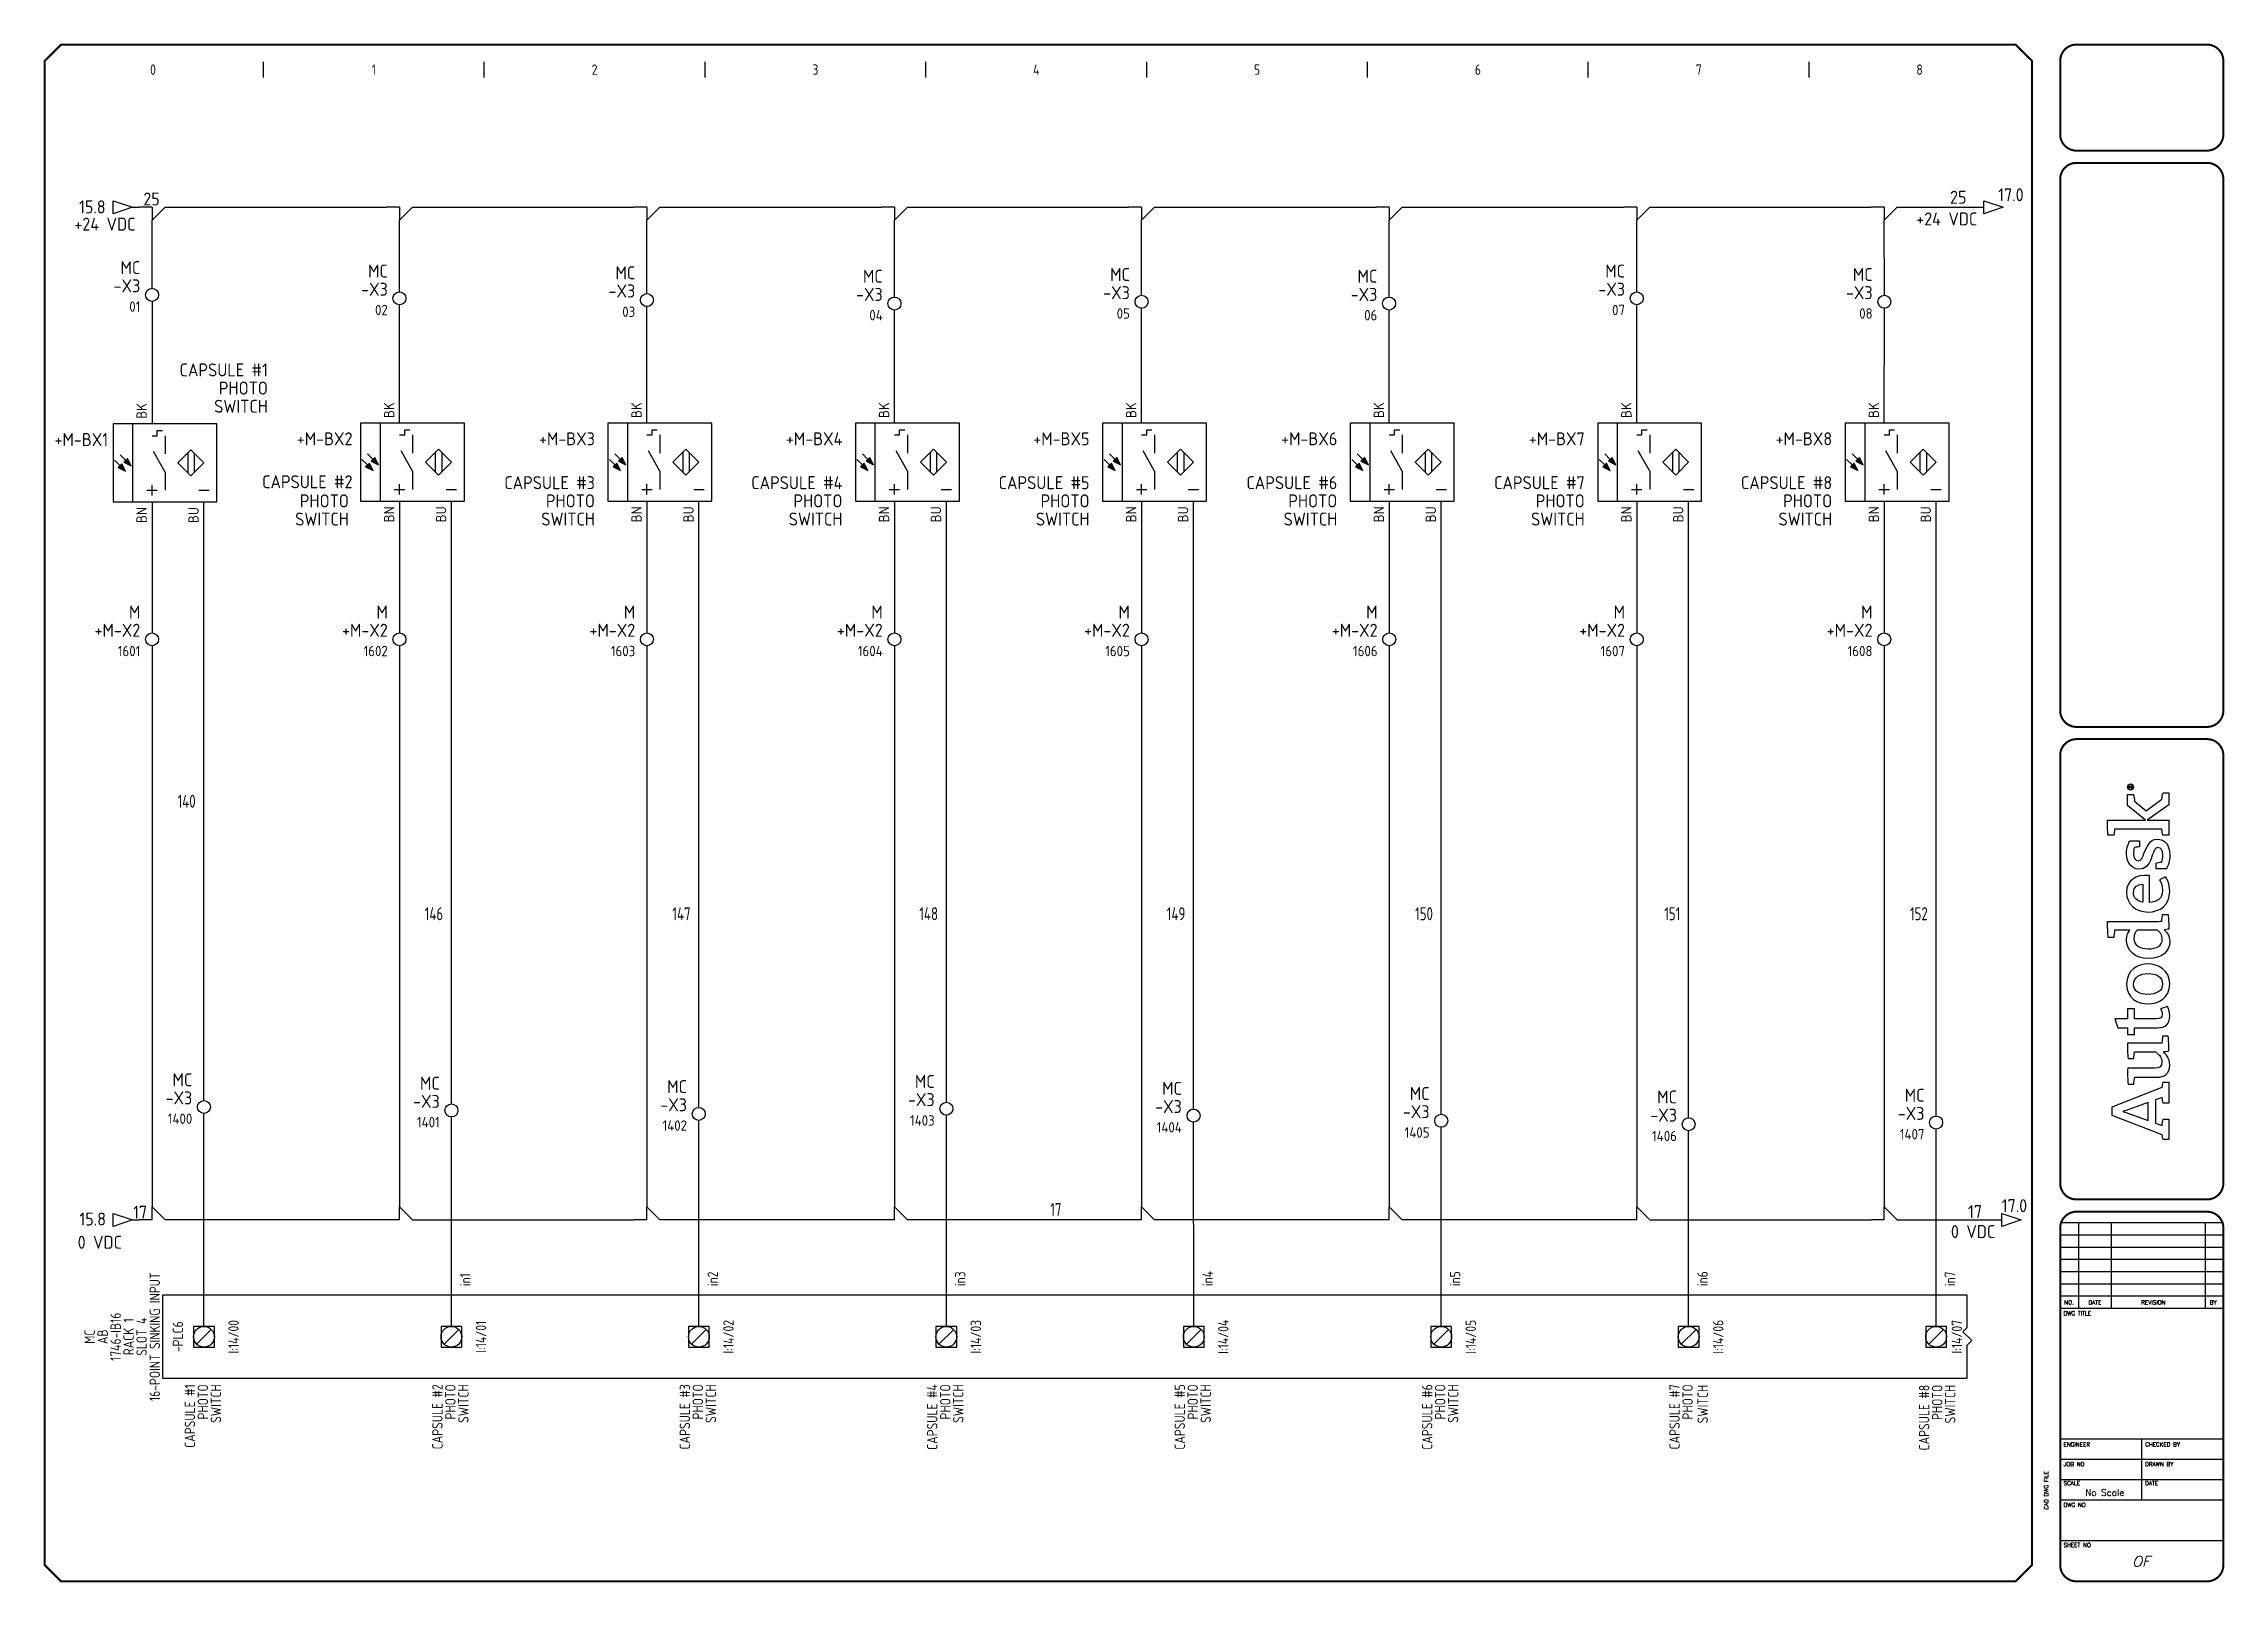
# Model space of a CAD drawing. Header units: millimetres. Extents: x 0 to 840, y 0 to 593.
import ezdxf
from ezdxf.enums import TextEntityAlignment as Align

# ---------------------------------------------------------------- set-up
doc = ezdxf.new("R2010")
doc.units = ezdxf.units.MM
doc.header["$LTSCALE"] = 10
doc.header["$MEASUREMENT"] = 0
for name, color, linetype in [('BLU_1.0mm^2', 5, 'Continuous'), ('BLU_1.5mm^2', 5, 'Continuous'), ('DESC', 150, 'Continuous'), ('GRN_1.0mm^2', 3, 'Continuous'), ('GRN_2.5mm^2', 3, 'Continuous'), ('GRY_0.5mm^2', 9, 'Continuous'), ('LAYER_1', 160, 'Continuous'), ('LOC', 8, 'Continuous'), ('MISC', 7, 'Continuous'), ('SYMS', 7, 'Continuous'), ('TAGS', 150, 'Continuous'), ('TERMS', 123, 'Continuous'), ('TITLE', 7, 'Continuous'), ('WIRENO', 72, 'Continuous'), ('WIREREF', 52, 'Continuous'), ('WIREREF_DEST', 52, 'Continuous'), ('XREF', 7, 'Continuous')]:
    doc.layers.add(name, color=color, linetype=linetype)
doc.styles.add('ITALIC', font='ITALIC')
doc.styles.add('SIMPLEX', font='simplex')
doc.styles.add('WD_IEC', font='isocp2.shx', dxfattribs={"width": 0.9, "height": 4})

# ---------------------------------------------------------------- blocks, each defined once
blk = doc.blocks.new('PLCIO_3881')
at = {"layer": 'SYMS'}
for p, q in [((-16, 16), (-16, -16)), ((678.75, 16), (-16, 16)), ((678.75, 3.59), (678.75, 16)), ((-4, 4), (-4, -4)), ((4, 4), (-4, 4)), ((-4, 4), (-4, -4)), ((4, 4), (-4, 4)), ((-2.83, -2.83), (2.83, 2.83)), ((4, -4), (4, 4)), ((4, -4), (4, 4)), ((91.25, 4), (91.25, -4)), ((99.25, 4), (91.25, 4)), ((91.25, 4), (91.25, -4)), ((99.25, 4), (91.25, 4)), ((92.42, -2.83), (98.08, 2.83)), ((99.25, -4), (99.25, 4)), ((99.25, -4), (99.25, 4)), ((186.5, 4), (186.5, -4)), ((194.5, 4), (186.5, 4)), ((186.5, 4), (186.5, -4)), ((194.5, 4), (186.5, 4)), ((187.67, -2.83), (193.33, 2.83)), ((194.5, -4), (194.5, 4)), ((194.5, -4), (194.5, 4)), ((281.75, 4), (281.75, -4)), ((289.75, 4), (281.75, 4)), ((281.75, 4), (281.75, -4)), ((289.75, 4), (281.75, 4)), ((282.92, -2.83), (288.58, 2.83)), ((289.75, -4), (289.75, 4)), ((289.75, -4), (289.75, 4)), ((377, 4), (377, -4)), ((385, 4), (377, 4)), ((377, 4), (377, -4)), ((385, 4), (377, 4)), ((378.17, -2.83), (383.83, 2.83)), ((385, -4), (385, 4)), ((385, -4), (385, 4)), ((472.25, 4), (472.25, -4)), ((480.25, 4), (472.25, 4)), ((472.25, 4), (472.25, -4)), ((480.25, 4), (472.25, 4)), ((473.42, -2.83), (479.08, 2.83)), ((480.25, -4), (480.25, 4)), ((480.25, -4), (480.25, 4)), ((567.5, 4), (567.5, -4)), ((575.5, 4), (567.5, 4)), ((567.5, 4), (567.5, -4)), ((575.5, 4), (567.5, 4)), ((568.67, -2.83), (574.33, 2.83)), ((575.5, -4), (575.5, 4)), ((575.5, -4), (575.5, 4)), ((662.75, 4), (662.75, -4)), ((670.75, 4), (662.75, 4)), ((662.75, 4), (662.75, -4)), ((670.75, 4), (662.75, 4)), ((663.92, -2.83), (669.58, 2.83)), ((670.75, -4), (670.75, 4)), ((670.75, -4), (670.75, 4)), ((677.05, 1.89), (678.75, 3.59)), ((680.45, -1.5), (677.05, 1.89)), ((-4, -4), (4, -4)), ((-4, -4), (4, -4)), ((91.25, -4), (99.25, -4)), ((91.25, -4), (99.25, -4)), ((186.5, -4), (194.5, -4)), ((186.5, -4), (194.5, -4)), ((281.75, -4), (289.75, -4)), ((281.75, -4), (289.75, -4)), ((377, -4), (385, -4)), ((377, -4), (385, -4)), ((472.25, -4), (480.25, -4)), ((472.25, -4), (480.25, -4)), ((567.5, -4), (575.5, -4)), ((567.5, -4), (575.5, -4)), ((662.75, -4), (670.75, -4)), ((662.75, -4), (670.75, -4)), ((678.75, -3.2), (680.45, -1.5)), ((678.75, -16), (678.75, -3.2)), ((-16, -16), (678.75, -16))]:
    blk.add_line(p, q, dxfattribs=at)
for centre in [(0, 0), (95.25, 0), (190.5, 0), (285.75, 0), (381, 0), (476.25, 0), (571.5, 0), (666.75, 0)]:
    blk.add_circle(centre, 4, dxfattribs=at)
at = {"layer": 'SYMS', "style": 'WD_IEC', "width": 0.9}
for tag, p in [('TERMDESC01', (1.08, 6)), ('TERMDESC02', (96.33, 6)), ('TERMDESC03', (191.58, 6)), ('TERMDESC04', (286.83, 6)), ('TERMDESC05', (382.08, 6)), ('TERMDESC06', (477.33, 6)), ('TERMDESC07', (572.58, 6)), ('TERMDESC08', (667.83, 6))]:
    blk.add_attdef(tag, text='', height=4, rotation=90, dxfattribs=at).set_placement(p, align=Align.TOP_LEFT)
at = {"layer": 'SYMS', "style": 'WD_IEC'}
for tag, width, p in [('INST', 0.8, (-47, 0)), ('LOC', 0.8, (-42, 0)), ('MFG', 0.8, (-37, 0)), ('CAT', 0.8, (-32, 0)), ('LINE1', 0.9, (-27, 0)), ('LINE2', 0.9, (-22, 0)), ('DESC', 0.9, (-16.95, 0)), ('TAG', 0.8, (-10.29, 0)), ('TERM01', 0.9, (-6, 0)), ('TERM01', 0.9, (-5, 0)), ('TERM02', 0.9, (89.25, 0)), ('TERM03', 0.9, (184.5, 0)), ('TERM04', 0.9, (279.75, 0)), ('TERM05', 0.9, (375, 0)), ('TERM06', 0.9, (470.25, 0)), ('TERM07', 0.9, (565.5, 0)), ('TERM08', 0.9, (660.75, 0))]:
    blk.add_attdef(tag, text='', height=4, rotation=90, dxfattribs=dict(at, width=width)).set_placement(p, align=Align.CENTER)
at = {"layer": 'SYMS', "style": 'WD_IEC', "width": 0.9, "flags": 1}
for tag, p in [('X2TERM01', (0, 4)), ('X2TERM02', (95.25, 4)), ('X2TERM03', (190.5, 4)), ('X2TERM04', (285.75, 4)), ('X2TERM05', (381, 4)), ('X2TERM06', (476.25, 4)), ('X2TERM07', (571.5, 4)), ('X2TERM08', (666.75, 4))]:
    blk.add_attdef(tag, text='', height=0.64, rotation=90, dxfattribs=at).set_placement(p, align=Align.RIGHT)
at = {"layer": 'SYMS', "style": 'WD_IEC', "width": 0.8}
for tag, p in [('TAGA01', (6, 0)), ('TAGA02', (101.25, 0)), ('TAGA03', (196.5, 0)), ('TAGA04', (291.75, 0)), ('TAGA05', (387, 0)), ('TAGA06', (482.25, 0)), ('TAGA07', (577.5, 0)), ('TAGA08', (672.75, 0))]:
    blk.add_attdef(tag, text='', height=4, rotation=90, dxfattribs=at).set_placement(p, align=Align.TOP_CENTER)
at = {"layer": 'SYMS', "linetype": 'Continuous', "style": 'WD_IEC', "width": 0.9, "flags": 9}
blk.add_attdef('ASSYCODE', text='', height=0.64, rotation=90, dxfattribs=at).set_placement((-34.28, -7.36), align=Align.CENTER)
at = {"layer": 'SYMS', "style": 'WD_IEC', "width": 0.9}
for tag, p in [('DESCA01', (-3, -37)), ('DESCB01', (2, -37)), ('DESCC01', (7, -37)), ('DESCD01', (12, -37)), ('DESCE01', (17, -37)), ('DESCA02', (92.25, -37)), ('DESCB02', (97.25, -37)), ('DESCC02', (102.25, -37)), ('DESCD02', (107.25, -37)), ('DESCE02', (112.25, -37)), ('DESCA03', (187.5, -37)), ('DESCB03', (192.5, -37)), ('DESCC03', (197.5, -37)), ('DESCD03', (202.5, -37)), ('DESCE03', (207.5, -37)), ('DESCA04', (282.75, -37)), ('DESCB04', (287.75, -37)), ('DESCC04', (292.75, -37)), ('DESCD04', (297.75, -37)), ('DESCE04', (302.75, -37)), ('DESCA05', (378, -37)), ('DESCB05', (383, -37)), ('DESCC05', (388, -37)), ('DESCD05', (393, -37)), ('DESCE05', (398, -37)), ('DESCA06', (473.25, -37)), ('DESCB06', (478.25, -37)), ('DESCC06', (483.25, -37)), ('DESCD06', (488.25, -37)), ('DESCE06', (493.25, -37)), ('DESCA07', (568.5, -37)), ('DESCB07', (573.5, -37)), ('DESCC07', (578.5, -37)), ('DESCD07', (583.5, -37)), ('DESCE07', (588.5, -37)), ('DESCA08', (663.75, -37)), ('DESCB08', (668.75, -37)), ('DESCC08', (673.75, -37)), ('DESCD08', (678.75, -37)), ('DESCE08', (683.75, -37))]:
    blk.add_attdef(tag, text='', height=4, rotation=90, dxfattribs=at).set_placement(p, align=Align.RIGHT)
blk = doc.blocks.new('AI9-BLK2')
at = {"layer": 'LAYER_1', "color": 7}
blk.add_circle((0, 0), 2.03, dxfattribs=at)
blk.add_open_spline([(1.7, 0), (1.7, -1), (1, -1.8), (0, -1.8), (-1, -1.8), (-1.7, -1), (-1.7, 0), (-1.7, 1), (-1, 1.8), (0, 1.8), (1, 1.8), (1.7, 1), (1.7, 0)], degree=3, knots=[0, 0, 0, 0, 1, 1, 1, 2, 2, 2, 3, 3, 3, 4, 4, 4, 4], dxfattribs=at)
blk = doc.blocks.new('AI9-BLK1')
at = {"layer": 'LAYER_1', "color": 7}
for points, knots in [([(0.7, -1.1), (0.7, -1.1), (0.2, -0.4), (0.2, -0.4), (0.1, -0.2), (0, -0.2), (-0.1, -0.1), (0.3, 0), (0.5, 0.2), (0.5, 0.5), (0.5, 0.8), (0.3, 1.1), (-0.2, 1.1), (-0.2, 1.1), (-0.8, 1.1), (-0.8, 1.1), (-0.8, 1.1), (-0.8, -1.1), (-0.8, -1.1), (-0.8, -1.1), (-0.5, -1.1), (-0.5, -1.1), (-0.5, -1.1), (-0.5, -0.1), (-0.5, -0.1), (-0.4, -0.1), (-0.3, -0.2), (-0.2, -0.3), (-0.2, -0.3), (0.3, -1.1), (0.3, -1.1), (0.3, -1.1), (0.7, -1.1), (0.7, -1.1)], [0, 0, 0, 0, 1, 1, 1, 2, 2, 2, 3, 3, 3, 4, 4, 4, 5, 5, 5, 6, 6, 6, 7, 7, 7, 8, 8, 8, 9, 9, 9, 10, 10, 10, 11, 11, 11, 11]), ([(0.2, 0.5), (0.2, 0.2), (-0.1, 0.1), (-0.3, 0.1), (-0.3, 0.1), (-0.5, 0.1), (-0.5, 0.1), (-0.5, 0.1), (-0.5, 0.8), (-0.5, 0.8), (-0.5, 0.8), (-0.2, 0.8), (-0.2, 0.8), (0.1, 0.8), (0.2, 0.7), (0.2, 0.5)], [0, 0, 0, 0, 1, 1, 1, 2, 2, 2, 3, 3, 3, 4, 4, 4, 5, 5, 5, 5])]:
    blk.add_open_spline(points, degree=3, knots=knots, dxfattribs=at)
blk = doc.blocks.new('LOGO')
for points, knots in [([(35.2, 4.3), (35.2, 4.3), (22.1, 38.1), (22.1, 38.1), (22.1, 38.1), (16.1, 38.1), (16.1, 38.1), (16.1, 38.1), (3.2, 4.3), (3.2, 4.3), (2.2, 4.2), (0.9, 4), (0, 3.7), (0, 3.7), (0, 0), (0, 0), (0, 0), (13.7, 0), (13.7, 0), (13.7, 0), (13.7, 3.7), (13.7, 3.7), (12.4, 4), (10.9, 4.3), (9.5, 4.4), (9.5, 4.4), (11.1, 8.8), (11.1, 8.8), (11.1, 8.8), (26.8, 8.8), (26.8, 8.8), (26.8, 8.8), (28.4, 4.3), (28.4, 4.3), (27, 4.2), (25.8, 4), (24.5, 3.7), (24.5, 3.7), (24.5, 0), (24.5, 0), (24.5, 0), (38.7, 0), (38.7, 0), (38.7, 0), (38.7, 3.7), (38.7, 3.7), (37.9, 3.9), (36, 4.3), (35.2, 4.3)], [0, 0, 0, 0, 1, 1, 1, 2, 2, 2, 3, 3, 3, 4, 4, 4, 5, 5, 5, 6, 6, 6, 7, 7, 7, 8, 8, 8, 9, 9, 9, 10, 10, 10, 11, 11, 11, 12, 12, 12, 13, 13, 13, 14, 14, 14, 15, 15, 15, 16, 16, 16, 16]), ([(12.8, 13.8), (12.8, 13.8), (16.6, 24.3), (16.6, 24.3), (17.8, 27.5), (18.2, 28.8), (18.8, 30.9), (18.8, 30.9), (18.9, 30.9), (18.9, 30.9), (19.6, 28.9), (20, 27.5), (21.1, 24.3), (21.1, 24.3), (24.9, 13.8), (24.9, 13.8), (24.9, 13.8), (12.8, 13.8), (12.8, 13.8)], [0, 0, 0, 0, 1, 1, 1, 2, 2, 2, 3, 3, 3, 4, 4, 4, 5, 5, 5, 6, 6, 6, 6]), ([(70.8, 23.1), (70.8, 23.1), (70.8, 27.7), (70.8, 27.7), (70.8, 27.7), (75.3, 27.7), (75.3, 27.7), (75.3, 27.7), (75.3, 34.3), (75.3, 34.3), (75.3, 34.3), (81.3, 36.2), (81.3, 36.2), (81.3, 36.2), (81.3, 27.7), (81.3, 27.7), (81.3, 27.7), (88, 27.7), (88, 27.7), (88, 27.7), (88, 23.1), (88, 23.1), (88, 23.1), (81.3, 23.1), (81.3, 23.1), (81.3, 23.1), (81.3, 8.4), (81.3, 8.4), (81.3, 5.6), (82.1, 4.3), (84.3, 4.3), (86, 4.3), (87.5, 5.1), (88, 5.5), (88, 5.5), (89.7, 0.9), (89.7, 0.9), (88.7, 0.3), (86.5, -0.7), (83.2, -0.7), (77.6, -0.7), (75.3, 2.4), (75.3, 7.4), (75.3, 7.4), (75.3, 23.1), (75.3, 23.1), (75.3, 23.1), (70.8, 23.1), (70.8, 23.1)], [0, 0, 0, 0, 1, 1, 1, 2, 2, 2, 3, 3, 3, 4, 4, 4, 5, 5, 5, 6, 6, 6, 7, 7, 7, 8, 8, 8, 9, 9, 9, 10, 10, 10, 11, 11, 11, 12, 12, 12, 13, 13, 13, 14, 14, 14, 15, 15, 15, 16, 16, 16, 16]), ([(147.1, 4.7), (147.1, 5.4), (147, 6.1), (147, 6.9), (147, 6.9), (147, 41.1), (147, 41.1), (143.4, 41.2), (139.3, 41), (136.1, 40.7), (136.1, 40.7), (136.1, 37), (136.1, 37), (137.7, 36.8), (139.6, 36.6), (141, 36.4), (141, 36.4), (141, 36.4), (141, 36.4), (141, 36.4), (141, 26.2), (141, 26.2), (140, 27.1), (138, 28.4), (134.3, 28.4), (127.3, 28.4), (122, 22.6), (122, 13.8), (122, 4.5), (126.6, -0.7), (133.4, -0.7), (137.1, -0.7), (139.6, 1.1), (141.3, 3.1), (141.3, 2.1), (141.6, 0.6), (141.8, 0), (145.2, -0.2), (148.7, 0.1), (151.7, 0.4), (151.7, 0.4), (151.7, 4.1), (151.7, 4.1), (150.2, 4.2), (148.4, 4.5), (147.1, 4.7)], [0, 0, 0, 0, 1, 1, 1, 2, 2, 2, 3, 3, 3, 4, 4, 4, 5, 5, 5, 6, 6, 6, 7, 7, 7, 8, 8, 8, 9, 9, 9, 10, 10, 10, 11, 11, 11, 12, 12, 12, 13, 13, 13, 14, 14, 14, 15, 15, 15, 15]), ([(229.4, 4.6), (229.4, 4.6), (221.5, 15.2), (221.5, 15.2), (221.5, 15.2), (228, 23), (228, 23), (229.4, 23.1), (231.3, 23.3), (232.4, 23.6), (232.4, 23.6), (232.4, 27.7), (232.4, 27.7), (232.4, 27.7), (225, 27.7), (225, 27.7), (225, 27.7), (215.2, 15.6), (215.2, 15.6), (215.2, 15.6), (215.2, 41.2), (215.2, 41.2), (211.8, 41.3), (208.2, 41.2), (205.1, 40.9), (205.1, 40.9), (205.1, 36.9), (205.1, 36.9), (206.5, 36.8), (208, 36.6), (209.1, 36.5), (209.1, 36.5), (209.1, 4.5), (209.1, 4.5), (207.8, 4.4), (206.3, 4.2), (205.1, 4), (205.1, 4), (205.1, 0), (205.1, 0), (205.1, 0), (215.2, 0), (215.2, 0), (215.2, 0), (215.2, 14.5), (215.2, 14.5), (215.2, 14.5), (225.6, 0), (225.6, 0), (225.6, 0), (233.7, 0), (233.7, 0), (233.7, 0), (233.7, 3.8), (233.7, 3.8), (232.2, 4.2), (230.6, 4.4), (229.4, 4.6)], [0, 0, 0, 0, 1, 1, 1, 2, 2, 2, 3, 3, 3, 4, 4, 4, 5, 5, 5, 6, 6, 6, 7, 7, 7, 8, 8, 8, 9, 9, 9, 10, 10, 10, 11, 11, 11, 12, 12, 12, 13, 13, 13, 14, 14, 14, 15, 15, 15, 16, 16, 16, 17, 17, 17, 18, 18, 18, 19, 19, 19, 19]), ([(59.7, -0.1), (59.5, 0.6), (59.2, 2.6), (59.1, 3.8), (57.8, 2), (54.9, -0.7), (50.2, -0.7), (44.2, -0.7), (42, 3.1), (42, 8.1), (42, 8.1), (42, 22.9), (42, 22.9), (40.6, 23.2), (38.8, 23.4), (37.3, 23.5), (37.3, 23.5), (37.3, 27.3), (37.3, 27.3), (40.3, 27.6), (44.4, 27.8), (48, 27.6), (48, 27.6), (48, 9.3), (48, 9.3), (48, 6.2), (49.1, 4.5), (52.3, 4.5), (55.8, 4.5), (58.4, 7.9), (59, 8.6), (59, 8.6), (59, 23), (59, 23), (57.8, 23.2), (56, 23.4), (54.6, 23.5), (54.6, 23.5), (54.6, 27.3), (54.6, 27.3), (57.6, 27.7), (61.5, 27.8), (65, 27.7), (65, 27.7), (65, 4.6), (65, 4.6), (66.3, 4.4), (68.1, 4.2), (69.6, 4.1), (69.6, 4.1), (69.6, 0.3), (69.6, 0.3), (66.7, 0), (63, -0.2), (59.7, -0.1)], [0, 0, 0, 0, 1, 1, 1, 2, 2, 2, 3, 3, 3, 4, 4, 4, 5, 5, 5, 6, 6, 6, 7, 7, 7, 8, 8, 8, 9, 9, 9, 10, 10, 10, 11, 11, 11, 12, 12, 12, 13, 13, 13, 14, 14, 14, 15, 15, 15, 16, 16, 16, 17, 17, 17, 18, 18, 18, 18]), ([(104.8, -0.7), (95.2, -0.7), (91.4, 7), (91.4, 13.8), (91.4, 20.6), (95.1, 28.4), (104.6, 28.4), (114.1, 28.4), (118.3, 20.8), (118.3, 14), (118.3, 7.2), (114.2, -0.7), (104.8, -0.7)], [0, 0, 0, 0, 1, 1, 1, 2, 2, 2, 3, 3, 3, 4, 4, 4, 4]), ([(104.5, 23.6), (99.6, 23.6), (97.8, 19.5), (97.8, 14), (97.8, 8.5), (99.9, 4.1), (104.8, 4.1), (109.8, 4.1), (111.8, 8.2), (111.8, 13.8), (111.8, 19.3), (109.5, 23.6), (104.5, 23.6)], [0, 0, 0, 0, 1, 1, 1, 2, 2, 2, 3, 3, 3, 4, 4, 4, 4]), ([(141, 7.6), (140.3, 6.7), (138.2, 4.3), (135, 4.3), (130.5, 4.3), (128.5, 8.1), (128.5, 13.8), (128.5, 19.6), (130.9, 23.5), (135.4, 23.5), (138.3, 23.5), (139.9, 22.3), (141, 21.3), (141, 21.3), (141, 7.6), (141, 7.6)], [0, 0, 0, 0, 1, 1, 1, 2, 2, 2, 3, 3, 3, 4, 4, 4, 5, 5, 5, 5]), ([(167.6, 4.1), (171.4, 4.1), (173.8, 5.5), (175, 6.2), (175, 6.2), (177.1, 2.1), (177.1, 2.1), (175.5, 1.1), (172.6, -0.7), (167.2, -0.7), (158.2, -0.7), (153.3, 5.5), (153.3, 14), (153.3, 22.5), (158.9, 28.4), (166.4, 28.4), (174.6, 28.4), (178.7, 22.5), (177.9, 12.9), (177.9, 12.9), (159.8, 12.9), (159.8, 12.9), (160, 7.9), (162.3, 4.1), (167.6, 4.1)], [0, 0, 0, 0, 1, 1, 1, 2, 2, 2, 3, 3, 3, 4, 4, 4, 5, 5, 5, 6, 6, 6, 7, 7, 7, 8, 8, 8, 8]), ([(172, 17.3), (171.9, 20.8), (170.4, 23.7), (166.3, 23.7), (162.6, 23.7), (160.6, 21.2), (159.9, 17.3), (159.9, 17.3), (172, 17.3), (172, 17.3)], [0, 0, 0, 0, 1, 1, 1, 2, 2, 2, 3, 3, 3, 3]), ([(193.3, 16.4), (190.2, 17.6), (187.8, 18.3), (187.8, 20.5), (187.8, 22.6), (189.9, 23.7), (192.6, 23.7), (194.1, 23.7), (195.6, 23.5), (196.8, 23.1), (196.9, 21.9), (197.1, 20.1), (197.3, 19.6), (197.3, 19.6), (201.3, 19.6), (201.3, 19.6), (201.3, 19.6), (201.3, 26.1), (201.3, 26.1), (200.2, 26.8), (197.1, 28.4), (192.4, 28.4), (186.5, 28.4), (182.2, 25), (182.2, 20.1), (182.2, 15.7), (184.9, 13.4), (189.1, 11.9), (193.4, 10.4), (196.7, 9.3), (196.7, 7.2), (196.7, 5.1), (195, 3.9), (191.4, 3.9), (189.9, 3.9), (188.1, 4.1), (187, 4.6), (186.9, 5.9), (186.6, 7.8), (186.3, 8.4), (186.3, 8.4), (182.3, 8.4), (182.3, 8.4), (182.3, 8.4), (182.3, 1.6), (182.3, 1.6), (182.3, 1.6), (182.3, 1.6), (182.3, 1.6), (184.1, 0.5), (187.5, -0.8), (191.8, -0.8), (198.3, -0.8), (202.4, 2.6), (202.4, 7.8), (202.4, 12.5), (197.8, 14.6), (193.3, 16.4)], [0, 0, 0, 0, 1, 1, 1, 2, 2, 2, 3, 3, 3, 4, 4, 4, 5, 5, 5, 6, 6, 6, 7, 7, 7, 8, 8, 8, 9, 9, 9, 10, 10, 10, 11, 11, 11, 12, 12, 12, 13, 13, 13, 14, 14, 14, 15, 15, 15, 16, 16, 16, 17, 17, 17, 18, 18, 18, 19, 19, 19, 19])]:
    blk.add_open_spline(points, degree=3, knots=knots)
for name, p in [('AI9-BLK2', (237.6, 25.7)), ('AI9-BLK1', (237.8, 25.7))]:
    blk.add_blockref(name, p)
blk = doc.blocks.new('acade_title')
at = {"layer": 'SYMS'}
for p, q in [((85, 580), (85, 586)), ((170, 580), (170, 586)), ((255, 580), (255, 586)), ((340, 580), (340, 586)), ((425, 580), (425, 586)), ((510, 580), (510, 586)), ((595, 580), (595, 586)), ((680, 580), (680, 586))]:
    blk.add_line(p, q, dxfattribs=at)
at = {"layer": 'TITLE'}
for p, q in [((765.79, 586.36), (765.79, 551.29)), ((776.63, 138.97), (839.44, 138.97)), ((783.7, 138.97), (783.7, 106)), ((796.26, 138.97), (796.26, 106)), ((832.38, 138.97), (832.38, 106)), ((776.63, 134.26), (839.44, 134.26)), ((776.63, 129.55), (839.44, 129.55)), ((776.63, 124.84), (839.44, 124.84)), ((776.63, 120.13), (839.44, 120.13)), ((776.63, 115.42), (839.44, 115.42)), ((776.63, 110.71), (839.44, 110.71)), ((776.63, 106), (839.44, 106)), ((765.79, 7.07), (765.79, 55.62)), ((776.63, 55.75), (839.44, 55.75)), ((808.04, 32.19), (808.04, 55.75)), ((776.63, 47.89), (839.44, 47.89)), ((776.63, 40.04), (839.44, 40.04)), ((776.63, 32.19), (839.44, 32.19)), ((776.63, 16.49), (839.44, 16.49))]:
    blk.add_line(p, q, dxfattribs=at)
at = {"layer": 'TITLE', "const_width": 0.784}
blk.add_lwpolyline([(765.79, 7.07), (765.79, 586.36), (759.5, 592.64), (7.07, 592.64), (0.79, 586.36), (0.79, 7.07), (7.07, 0.79), (759.5, 0.79)], close=True, dxfattribs=at)
for points in [[(782.91, 592.64, 0.414214), (776.63, 586.36, 0.414214)], [(839.44, 586.36, 0.414214), (833.16, 592.64, 0.414214)], [(776.63, 558.09, 0.414214), (782.91, 551.81, 0.414214)], [(833.16, 551.81, 0.414214), (839.44, 558.09, 0.414214)], [(782.91, 547.1, 0.414214), (776.63, 540.82, 0.414214)], [(839.44, 540.82, 0.414214), (833.16, 547.1, 0.414214)], [(776.63, 336.15, 0.414214), (782.91, 329.87, 0.414214)], [(833.16, 329.87, 0.414214), (839.44, 336.15, 0.414214)], [(782.91, 325.16, 0.414214), (776.63, 318.88, 0.414214)], [(839.44, 318.88, 0.414214), (833.16, 325.16, 0.414214)], [(776.63, 154.15, 0.414214), (782.91, 147.87, 0.414214)], [(833.16, 147.87, 0.414214), (839.44, 154.15, 0.414214)], [(782.91, 143.16, 0.414214), (776.63, 136.88, 0.414214)], [(839.44, 136.88, 0.414214), (833.16, 143.16, 0.414214)], [(776.63, 7.07, 0.414214), (782.91, 0.79, 0.414214)], [(833.16, 0.79, 0.414214), (839.44, 7.07, 0.414214)]]:
    blk.add_lwpolyline(points, format="xyb", dxfattribs=at)
for points in [[(833.16, 592.64), (782.91, 592.64)], [(776.63, 586.36), (776.63, 558.09)], [(839.44, 586.36), (839.44, 558.09)], [(833.16, 551.81), (782.91, 551.81)], [(833.16, 547.1), (782.91, 547.1)], [(776.63, 540.82), (776.63, 336.15)], [(839.44, 540.82), (839.44, 336.15)], [(782.91, 329.87), (833.16, 329.87)], [(782.91, 325.16), (833.16, 325.16)], [(782.91, 147.87), (833.16, 147.87)], [(782.91, 143.16), (833.16, 143.16)], [(776.63, 136.88), (776.63, 7.07)], [(839.44, 136.88), (839.44, 7.07)], [(782.91, 0.79), (833.16, 0.79)]]:
    blk.add_lwpolyline(points, dxfattribs=at)
at = {"layer": 'TITLE', "color": 7, "const_width": 0.784}
for points in [[(776.63, 318.88), (776.63, 154.15)], [(839.44, 318.88), (839.44, 154.15)]]:
    blk.add_lwpolyline(points, dxfattribs=at)
at = {"xscale": 0.571500000000015, "yscale": 0.571500000000015, "zscale": 0.571500000000015, "rotation": 90}
blk.add_blockref('LOGO', (818.39, 170.97), dxfattribs=at)
at = {"layer": 'SYMS', "style": 'WD_IEC', "width": 0.9}
for s, p in [('0', (42.5, 581)), ('1', (127.5, 581)), ('2', (212.5, 581)), ('3', (297.5, 581)), ('4', (382.5, 581)), ('5', (467.5, 581)), ('6', (552.5, 581)), ('7', (637.5, 581)), ('8', (722.5, 581))]:
    blk.add_text(s, height=4, dxfattribs=at).set_placement(p, align=Align.CENTER)
at = {"layer": 'TITLE', "color": 1, "style": 'SIMPLEX'}
for s, p in [('DWG TITLE', (777.94, 103.25)), ('ENGINEER', (777.94, 52.74)), ('CHECKED BY', (809.35, 52.74)), ('JOB NO', (777.94, 45.15)), ('DRAWN BY', (809.35, 45.15)), ('SCALE', (777.94, 37.82)), ('DATE', (809.35, 37.82)), ('DWG NO', (777.94, 29.44)), ('SHEET NO', (777.94, 14))]:
    blk.add_text(s, height=1.57, dxfattribs=at).set_placement(p)
at = {"layer": 'TITLE', "color": 1}
for s, height, style, p in [('NO.', 1.57, 'SIMPLEX', (780.03, 108.22)), ('DATE', 1.57, 'SIMPLEX', (789.98, 108.22)), ('REVISION', 1.57, 'SIMPLEX', (812.49, 108.22)), ('BY', 1.57, 'SIMPLEX', (835.52, 108.22)), ('OF', 4, 'ITALIC', (807.77, 8.51))]:
    blk.add_text(s, height=height, dxfattribs=dict(at, style=style)).set_placement(p, align=Align.MIDDLE)
at = {"layer": 'TITLE', "color": 1, "style": 'SIMPLEX'}
blk.add_text('CAD DWG FILE', height=1.5703, rotation=90, dxfattribs=at).set_placement((772.05, 28.4))
at = {"layer": 'TITLE', "color": 1, "style": 'ITALIC'}
for tag, height, p in [('TITLE#1', 3, (806.47, 85.58)), ('TITLE#2', 3, (806.47, 80.5)), ('TITLE#3', 3, (806.47, 75.41)), ('TITLE#4', 3, (806.47, 70.33)), ('DWG#', 4, (806.47, 20.76))]:
    blk.add_attdef(tag, text='', height=height, dxfattribs=at).set_placement(p, align=Align.CENTER)
at = {"layer": 'TITLE', "color": 1, "style": 'SIMPLEX'}
blk.add_attdef('CAD#', (772.63, 49.19), '', height=2.5, rotation=90, dxfattribs=at)
at = {"layer": 'TITLE', "color": 1}
for tag, p, height, style in [('ENGINEER', (783.37, 49.19), 2.5, 'ITALIC'), ('CHKDBY', (813.2, 49.2), 2.5, 'ITALIC'), ('JOB#', (789.06, 41.3), 2.5, 'SIMPLEX'), ('DRAWNBY', (814.95, 41.3), 2.5, 'ITALIC'), ('SCALE', (786.29, 33.76), 2.5, 'SIMPLEX'), ('DATE', (812.8, 33.76), 2.5, 'SIMPLEX'), ('SHTS', (815.9, 6.29), 4, 'ITALIC')]:
    blk.add_attdef(tag, p, '', height=height, dxfattribs=dict(at, style=style))
at = {"layer": 'TITLE', "color": 1, "style": 'ITALIC'}
blk.add_attdef('SH#', text='', height=4, dxfattribs=at).set_placement((799.54, 6.29), align=Align.RIGHT)
at = {"layer": 'TITLE', "color": 7, "flags": 9}
blk.add_attdef('WD_TB', (782.91, 0.79), '', height=3.14, dxfattribs=at)
blk = doc.blocks.new('HA1S1')
blk.add_lwpolyline([(0, 1.25), (3.75, 0), (0, -1.25)], close=True)
at = {"style": 'WD_IEC'}
for tag, height, flags, p in [('WIRENO', 2.5, 8, (-1.25, 1)), ('SIGCODE', 1, 1, (5, 1.8))]:
    blk.add_attdef(tag, text='', height=height, dxfattribs=dict(at, flags=flags)).set_placement(p, align=Align.RIGHT)
at = {"style": 'WD_IEC', "flags": 1}
blk.add_attdef('X4TERM01', (0, 0), '', height=0.32, dxfattribs=at)
at = {"style": 'WD_IEC'}
blk.add_attdef('XREF', text='', height=2.5, dxfattribs=at).set_placement((5, 0), align=Align.MIDDLE_LEFT)
blk.add_attdef('DESC1', text='', height=2.5, dxfattribs=at).set_placement((-1.25, -1), align=Align.TOP_RIGHT)
blk = doc.blocks.new('HA1D3')
blk.add_lwpolyline([(0, 0), (-3.75, -1.25), (-3.75, 1.25)], close=True)
at = {"style": 'WD_IEC'}
blk.add_attdef('XREF', text='', height=2.5, dxfattribs=at).set_placement((-5, 0), align=Align.MIDDLE_RIGHT)
at = {"style": 'WD_IEC', "flags": 1}
blk.add_attdef('SIGCODE', text='', height=1, dxfattribs=at).set_placement((-2.5, 1.8), align=Align.RIGHT)
at = {"style": 'WD_IEC'}
for tag, p, height, flags in [('X1TERM01', (0, 0), 0.32, 1), ('WIRENO', (1.25, 1), 2.5, 8)]:
    blk.add_attdef(tag, p, '', height=height, dxfattribs=dict(at, flags=flags))
blk.add_attdef('DESC1', text='', height=2.5, dxfattribs=at).set_placement((1.25, -1), align=Align.TOP_LEFT)
blk = doc.blocks.new('VT0002')
blk.add_circle((0, 0), 1.25)
at = {"style": 'WD_IEC'}
for tag, p in [('INST', (-2.25, 6.5)), ('LOC', (-2.25, 3.5)), ('DESC1', (-2.25, -6.25)), ('DESC2', (-2.25, -9.25)), ('DESC3', (-2.25, -12.25))]:
    blk.add_attdef(tag, text='', height=2.5, dxfattribs=at).set_placement(p, align=Align.RIGHT)
at = {"style": 'WD_IEC', "flags": 1}
for tag, p, height in [('ASSYCODE', (2.75, 10.75), 1), ('CATDESC', (2.75, 9.25), 1), ('MFG', (2.75, 7.25), 1.5), ('CAT', (2.75, 4.75), 1.5), ('X4PIN01', (-1.25, 1), 0.25), ('X4TERM01', (-1.25, 0), 0.25), ('X4TERMDESC01', (-1.25, 0.5), 0.4), ('STRIPSEQ', (0, 0), 0.025), ('X2PIN01', (0, 2.25), 0.25), ('X2TERM01', (0, 1.25), 0.25), ('X8PIN01', (0, -0.25), 0.25), ('X2TERMDESC01', (0, 1.75), 0.4), ('X1PIN01', (1.25, 1), 0.25), ('X1TERM01', (1.25, 0), 0.25), ('X1TERMDESC01', (1.25, 0.5), 0.4), ('LINKTERM', (0, -0.04), 0.025), ('X8TERM01', (0, -1.25), 0.25), ('X8TERMDESC01', (0, -0.75), 0.4)]:
    blk.add_attdef(tag, p, '', height=height, dxfattribs=at)
at = {"style": 'WD_IEC', "flags": 8}
for tag, height, p in [('TAGSTRIP', 2.5, (-2.25, 0.5)), ('TERM01', 2, (-2.25, -3.25))]:
    blk.add_attdef(tag, text='', height=height, dxfattribs=at).set_placement(p, align=Align.RIGHT)
blk = doc.blocks.new('WD_WNH')
at = {"linetype": 'Continuous', "style": 'WD_IEC', "width": 0.8}
blk.add_attdef('WIRENO', text='', height=2.5, dxfattribs=at).set_placement((0, 0.75), align=Align.CENTER)
at = {"style": 'WD_IEC', "flags": 1}
for tag, p in [('W08USER', (0, 0.375)), ('W04USER', (0, 0.875)), ('W05USER', (0, 0.75)), ('W09USER', (0, 0.25)), ('W03USER', (0, 1)), ('W06USER', (0, 0.625)), ('W07USER', (0, 0.5)), ('W02USER', (0, 1.125)), ('W01USER', (0, 1.25)), ('W10USER', (0, 0.125))]:
    blk.add_attdef(tag, text='', height=0.08, dxfattribs=at).set_placement(p, align=Align.CENTER)
blk = doc.blocks.new('WD_WNV')
at = {"linetype": 'Continuous', "style": 'WD_IEC', "width": 0.8}
blk.add_attdef('WIRENO', text='', height=2.5, dxfattribs=at).set_placement((-1.6, 0), align=Align.MIDDLE_RIGHT)
at = {"style": 'WD_IEC', "flags": 1}
for tag, p in [('W08USER', (-1, 0.375)), ('W04USER', (-1, 0.875)), ('W05USER', (-1, 0.75)), ('W09USER', (-1, 0.25)), ('W03USER', (-1, 1)), ('W06USER', (-1, 0.625)), ('W07USER', (-1, 0.5)), ('W02USER', (-1, 1.125)), ('W01USER', (-1, 1.25)), ('W10USER', (-1, 0.125))]:
    blk.add_attdef(tag, text='', height=0.08, dxfattribs=at).set_placement(p, align=Align.CENTER)
blk = doc.blocks.new('VT0_184')
for p, q in [((0, 0), (-2.5, 0)), ((0, 0), (0, -2.5)), ((0, -2.5), (2.5, 0))]:
    blk.add_line(p, q)
at = {"style": 'WD_IEC', "flags": 1}
for tag, p in [('X4TERM01', (-2.5, 0)), ('X1TERM01', (2.5, 0)), ('X8TERM01', (0, -2.5)), ('WDWSEQ', (1.53, -1.26))]:
    blk.add_attdef(tag, p, '', height=0.4, dxfattribs=at)
blk = doc.blocks.new('HT0_184')
for p, q in [((0, 0), (-2.5, 0)), ((0, 0), (0, -2.5)), ((0, -2.5), (2.5, 0))]:
    blk.add_line(p, q)
at = {"style": 'WD_IEC', "flags": 1}
for tag, p in [('X4TERM01', (-2.5, 0)), ('X1TERM01', (2.5, 0)), ('X8TERM01', (0, -2.5)), ('WDWSEQ', (1.53, -1.26))]:
    blk.add_attdef(tag, p, '', height=0.4, dxfattribs=at)
blk = doc.blocks.new('HT0_124')
for p, q in [((0, 0), (-2.5, 0)), ((0, 0), (0, 2.5)), ((0, 2.5), (2.5, 0))]:
    blk.add_line(p, q)
at = {"style": 'WD_IEC', "flags": 1}
for tag, p in [('X4TERM01', (-2.5, 0)), ('X2TERM01', (0, 2.5)), ('WDWSEQ', (1.6, 1.48)), ('X1TERM01', (2.5, 0))]:
    blk.add_attdef(tag, p, '', height=0.4, dxfattribs=at)
blk = doc.blocks.new('VT0_124')
for p, q in [((0, 0), (-2.5, 0)), ((0, 0), (0, 2.5)), ((0, 2.5), (2.5, 0))]:
    blk.add_line(p, q)
at = {"style": 'WD_IEC', "flags": 1}
for tag, p in [('X4TERM01', (-2.5, 0)), ('X2TERM01', (0, 2.5)), ('WDWSEQ', (1.6, 1.48)), ('X1TERM01', (2.5, 0))]:
    blk.add_attdef(tag, p, '', height=0.4, dxfattribs=at)
blk = doc.blocks.new('VPE11PE3R')
for p, q in [((-3.75, 7.5), (-3.75, -7.5)), ((0, 5.25), (1, 5.25)), ((1, 5.25), (1, 6.25)), ((1, 6.25), (2, 6.25)), ((2.5, 5.25), (2.5, 1.75)), ((-6.16, -0.53), (-7.22, 0.53)), ((-5.09, 0.53), (-6.16, 1.59)), ((-4.74, 0.88), (-5.45, 0.18)), ((-5.45, 0.18), (-4.03, -0.53)), ((-4.03, -0.53), (-4.74, 0.88)), ((2.5, -1.75), (0.31, 2.19)), ((6.88, 1.87), (6.88, -1.88)), ((8.13, 1.87), (8.13, -1.88)), ((-5.8, -0.18), (-6.51, -0.88)), ((-6.51, -0.88), (-5.09, -1.59)), ((-5.09, -1.59), (-5.8, -0.18)), ((2.5, -1.75), (2.5, -5.25)), ((-1, -5.25), (1, -5.25)), ((0, -6.25), (0, -4.25)), ((9, -5.25), (11, -5.25))]:
    blk.add_line(p, q)
for points in [[(-7.5, -7.5), (12.5, -7.5), (12.5, 7.5), (-7.5, 7.5)], [(7.5, 2.5), (10, 0), (7.5, -2.5), (5, 0)]]:
    blk.add_lwpolyline(points, close=True)
for points in [[(-4.74, 0.88), (-5.45, 0.18), (-4.03, -0.53)], [(-5.8, -0.18), (-6.51, -0.88), (-5.09, -1.59)]]:
    blk.add_solid(points)
at = {"style": 'WD_IEC'}
for tag, p in [('INST', (-9.25, 10.25)), ('LOC', (-9.25, 6.75)), ('TAG1', (-9.25, 3.25)), ('XREF', (-9.25, -1.35)), ('DESC1', (-9.25, -5.2)), ('DESC2', (-9.25, -8.7)), ('DESC3', (-9.25, -12.2)), ('WDTAGALT', (-9.25, -15.62))]:
    blk.add_attdef(tag, text='', height=2.5, dxfattribs=at).set_placement(p, align=Align.RIGHT)
blk.add_attdef('TERM02', (-1, 8.5), '', height=2, rotation=90, dxfattribs=at)
at = {"style": 'WD_IEC', "flags": 1}
for tag, p, height in [('X2TERM02', (0, 7.5), 0.32), ('MFG', (15.25, 6.5), 1.5), ('CAT', (15.25, 4), 1.5), ('ASSYCODE', (13.5, -4), 1), ('X8TERM01', (0, -7.5), 0.32), ('X8TERM03', (10, -7.5), 0.32), ('FAMILY', (13.5, -5.5), 1), ('CATDESC', (13.5, -7), 1)]:
    blk.add_attdef(tag, p, '', height=height, dxfattribs=at)
at = {"style": 'WD_IEC'}
for tag, p in [('TERM01', (-1, -8.5)), ('TERM03', (9, -8.5))]:
    blk.add_attdef(tag, text='', height=2, rotation=90, dxfattribs=at).set_placement(p, align=Align.RIGHT)

msp = doc.modelspace()

# ---------------------------------------------------------------- linework, layer by layer
at = {"layer": 'BLU_1.0mm^2', "ltscale": 4}
for p, q in [((34.66, 530), (37.12, 530)), ((47.12, 530), (132.38, 530)), ((142.38, 530), (227.63, 530)), ((237.63, 530), (322.89, 530)), ((332.89, 530), (418.04, 530)), ((428.04, 530), (513.38, 530)), ((523.38, 530), (608.62, 530)), ((618.62, 530), (703.88, 530)), ((713.88, 530), (747.23, 530)), ((42.12, 498.75), (42.12, 525)), ((137.38, 497.43), (137.38, 525)), ((232.63, 496.76), (232.63, 525)), ((327.89, 495.43), (327.89, 525)), ((423.04, 496.1), (423.04, 525)), ((518.28, 495.43), (518.38, 525)), ((613.62, 497.43), (613.62, 525)), ((708.94, 496.1), (708.88, 525)), ((42.12, 493.75), (42.12, 446.53)), ((137.38, 446.82), (137.38, 492.43)), ((232.63, 446.82), (232.63, 491.76)), ((327.89, 446.82), (327.89, 490.43)), ((423.02, 446.82), (423.04, 491.1)), ((518.38, 446.82), (518.28, 490.43)), ((613.62, 446.82), (613.62, 492.43)), ((708.88, 446.82), (708.94, 491.1)), ((42.12, 416.53), (42.12, 366.09)), ((137.38, 416.82), (137.38, 366.09)), ((232.63, 416.82), (232.63, 366.09)), ((327.89, 416.82), (327.89, 366.09)), ((423.02, 416.82), (423.02, 366.09)), ((518.38, 416.82), (518.38, 366.09)), ((613.62, 416.82), (613.62, 366.09)), ((708.88, 416.82), (708.88, 366.09))]:
    msp.add_line(p, q, dxfattribs=at)
at = {"layer": 'BLU_1.5mm^2', "ltscale": 4}
for p, q in [((62.12, 185.98), (62.12, 416.53)), ((157.38, 184.65), (157.38, 416.82)), ((252.55, 183.33), (252.62, 416.82)), ((347.89, 185.32), (347.89, 416.82)), ((443.02, 182.66), (443.02, 416.82)), ((538.38, 180.67), (538.38, 416.82)), ((633.62, 179.34), (633.62, 416.82)), ((728.88, 180.01), (728.88, 416.82))]:
    msp.add_line(p, q, dxfattribs=at)
at = {"layer": 'GRN_1.0mm^2', "ltscale": 4}
for p, q in [((42.12, 361.09), (42.12, 145)), ((137.38, 361.09), (137.38, 145)), ((232.63, 361.09), (232.63, 145)), ((327.89, 361.09), (327.89, 145)), ((423.02, 361.09), (423.02, 145)), ((518.38, 361.09), (518.38, 145)), ((613.62, 361.09), (613.62, 145)), ((708.88, 361.09), (708.88, 145))]:
    msp.add_line(p, q, dxfattribs=at)
at = {"layer": 'GRN_2.5mm^2', "ltscale": 4}
for p, q in [((34.66, 140), (37.12, 140)), ((132.38, 140), (47.12, 140)), ((142.38, 140), (227.63, 140)), ((322.89, 140), (237.63, 140)), ((418.02, 140), (332.89, 140)), ((513.38, 140), (428.02, 140)), ((608.62, 140), (523.38, 140)), ((618.62, 140), (703.88, 140)), ((713.88, 140), (754.14, 140))]:
    msp.add_line(p, q, dxfattribs=at)
at = {"layer": 'GRY_0.5mm^2'}
for p, q in [((62.12, 99), (62.12, 180.98)), ((157.38, 99), (157.38, 179.65)), ((252.62, 99), (252.55, 178.33)), ((347.88, 99), (347.89, 180.32)), ((443.12, 99), (443.02, 177.66)), ((538.38, 99), (538.38, 175.67)), ((633.62, 99), (633.62, 174.34)), ((728.88, 99), (728.88, 175.01))]:
    msp.add_line(p, q, dxfattribs=at)

# ---------------------------------------------------------------- block references
at = {"ltscale": 4}
ref = msp.add_blockref('acade_title', (0, 0), dxfattribs=at)
ref.add_attrib('SCALE', 'No Scale', (786.29, 33.76), dxfattribs={"layer": 'MISC', "color": 1, "height": 2.5, "style": 'SIMPLEX'})
at = {"layer": 'BLU_1.0mm^2', "ltscale": 4, "xscale": 2, "yscale": 2, "zscale": 2}
for name, p in [('VT0_184', (42.12, 530)), ('VT0_184', (137.38, 530)), ('VT0_184', (232.63, 530)), ('VT0_184', (327.89, 530)), ('HT0_184', (423.04, 530)), ('HT0_184', (518.38, 530)), ('HT0_184', (613.62, 530)), ('HT0_184', (708.88, 530))]:
    msp.add_blockref(name, p, dxfattribs=at)
at = {"layer": 'GRN_2.5mm^2', "ltscale": 4, "xscale": 2, "yscale": 2, "zscale": 2}
for name, p in [('HT0_124', (42.12, 140)), ('VT0_124', (137.38, 140)), ('HT0_124', (232.63, 140)), ('HT0_124', (327.89, 140)), ('HT0_124', (423.02, 140)), ('HT0_124', (518.38, 140)), ('HT0_124', (613.62, 140)), ('HT0_124', (708.88, 140))]:
    msp.add_blockref(name, p, dxfattribs=at)
at = {"layer": 'SYMS', "ltscale": 4}
ref = msp.add_blockref('HA1S1', (747.23, 530), dxfattribs=dict(at, xscale=2, yscale=2, zscale=2))
ref.add_attrib('XREF', '17.0', dxfattribs={"layer": 'XREF', "height": 5, "style": 'WD_IEC'}).set_placement((752.77, 534.82), align=Align.MIDDLE_LEFT)
ref.add_attrib('DESC1', '+24 VDC', dxfattribs={"layer": 'DESC', "height": 5, "style": 'WD_IEC'}).set_placement((744.73, 528), align=Align.TOP_RIGHT)
ref.add_attrib('WIRENO', '25', dxfattribs={"layer": 'WIREREF', "height": 5, "style": 'WD_IEC', "flags": 8}).set_placement((740.57, 531.35), align=Align.RIGHT)
ref = msp.add_blockref('HA1D3', (34.66, 530), dxfattribs=dict(at, xscale=2, yscale=2, zscale=2))
ref.add_attrib('XREF', '15.8', dxfattribs={"layer": 'XREF', "height": 5, "style": 'WD_IEC'}).set_placement((24.26, 530.14), align=Align.MIDDLE_RIGHT)
ref.add_attrib('DESC1', '+24 VDC', dxfattribs={"layer": 'DESC', "height": 5, "style": 'WD_IEC'}).set_placement((12.25, 526), align=Align.TOP_LEFT)
ref.add_attrib('WIRENO', '25', (38.77, 530.68), dxfattribs={"layer": 'WIREREF_DEST', "height": 5, "style": 'WD_IEC', "flags": 8})
ref = msp.add_blockref('VT0002', (42.12, 496.25), dxfattribs=dict(at, xscale=2, yscale=2, zscale=2))
ref.add_attrib('TERM01', '01', dxfattribs={"layer": 'TERMS', "height": 4, "style": 'WD_IEC', "flags": 8}).set_placement((37.62, 489.75), align=Align.RIGHT)
ref.add_attrib('LOC', 'MC', dxfattribs={"layer": 'LOC', "height": 5, "style": 'WD_IEC'}).set_placement((37.62, 504.25), align=Align.RIGHT)
ref.add_attrib('TAGSTRIP', '-X3', dxfattribs={"layer": 'TAGS', "height": 5, "style": 'WD_IEC', "flags": 8}).set_placement((37.62, 497.25), align=Align.RIGHT)
ref = msp.add_blockref('VT0002', (137.38, 494.93), dxfattribs=dict(at, xscale=2, yscale=2, zscale=2))
ref.add_attrib('TERM01', '02', dxfattribs={"layer": 'TERMS', "height": 4, "style": 'WD_IEC', "flags": 8}).set_placement((132.88, 488.43), align=Align.RIGHT)
ref.add_attrib('LOC', 'MC', dxfattribs={"layer": 'LOC', "height": 5, "style": 'WD_IEC'}).set_placement((132.88, 502.93), align=Align.RIGHT)
ref.add_attrib('TAGSTRIP', '-X3', dxfattribs={"layer": 'TAGS', "height": 5, "style": 'WD_IEC', "flags": 8}).set_placement((132.88, 495.93), align=Align.RIGHT)
ref = msp.add_blockref('VT0002', (232.63, 494.26), dxfattribs=dict(at, xscale=2, yscale=2, zscale=2))
ref.add_attrib('TERM01', '03', dxfattribs={"layer": 'TERMS', "height": 4, "style": 'WD_IEC', "flags": 8}).set_placement((228.13, 487.76), align=Align.RIGHT)
ref.add_attrib('LOC', 'MC', dxfattribs={"layer": 'LOC', "height": 5, "style": 'WD_IEC'}).set_placement((228.13, 502.26), align=Align.RIGHT)
ref.add_attrib('TAGSTRIP', '-X3', dxfattribs={"layer": 'TAGS', "height": 5, "style": 'WD_IEC', "flags": 8}).set_placement((228.13, 495.26), align=Align.RIGHT)
ref = msp.add_blockref('VT0002', (327.89, 492.93), dxfattribs=dict(at, xscale=2, yscale=2, zscale=2))
ref.add_attrib('TERM01', '04', dxfattribs={"layer": 'TERMS', "height": 4, "style": 'WD_IEC', "flags": 8}).set_placement((323.39, 486.43), align=Align.RIGHT)
ref.add_attrib('LOC', 'MC', dxfattribs={"layer": 'LOC', "height": 5, "style": 'WD_IEC'}).set_placement((323.39, 500.93), align=Align.RIGHT)
ref.add_attrib('TAGSTRIP', '-X3', dxfattribs={"layer": 'TAGS', "height": 5, "style": 'WD_IEC', "flags": 8}).set_placement((323.39, 493.93), align=Align.RIGHT)
ref = msp.add_blockref('VT0002', (423.04, 493.6), dxfattribs=dict(at, xscale=2, yscale=2, zscale=2))
ref.add_attrib('TERM01', '05', dxfattribs={"layer": 'TERMS', "height": 4, "style": 'WD_IEC', "flags": 8}).set_placement((418.54, 487.1), align=Align.RIGHT)
ref.add_attrib('LOC', 'MC', dxfattribs={"layer": 'LOC', "height": 5, "style": 'WD_IEC'}).set_placement((418.54, 501.6), align=Align.RIGHT)
ref.add_attrib('TAGSTRIP', '-X3', dxfattribs={"layer": 'TAGS', "height": 5, "style": 'WD_IEC', "flags": 8}).set_placement((418.54, 494.6), align=Align.RIGHT)
ref = msp.add_blockref('VT0002', (518.28, 492.93), dxfattribs=dict(at, xscale=2, yscale=2, zscale=2))
ref.add_attrib('TERM01', '06', dxfattribs={"layer": 'TERMS', "height": 4, "style": 'WD_IEC', "flags": 8}).set_placement((513.78, 486.43), align=Align.RIGHT)
ref.add_attrib('LOC', 'MC', dxfattribs={"layer": 'LOC', "height": 5, "style": 'WD_IEC'}).set_placement((513.78, 500.93), align=Align.RIGHT)
ref.add_attrib('TAGSTRIP', '-X3', dxfattribs={"layer": 'TAGS', "height": 5, "style": 'WD_IEC', "flags": 8}).set_placement((513.78, 493.93), align=Align.RIGHT)
ref = msp.add_blockref('VT0002', (613.62, 494.93), dxfattribs=dict(at, xscale=2, yscale=2, zscale=2))
ref.add_attrib('TERM01', '07', dxfattribs={"layer": 'TERMS', "height": 4, "style": 'WD_IEC', "flags": 8}).set_placement((609.12, 488.43), align=Align.RIGHT)
ref.add_attrib('LOC', 'MC', dxfattribs={"layer": 'LOC', "height": 5, "style": 'WD_IEC'}).set_placement((609.12, 502.93), align=Align.RIGHT)
ref.add_attrib('TAGSTRIP', '-X3', dxfattribs={"layer": 'TAGS', "height": 5, "style": 'WD_IEC', "flags": 8}).set_placement((609.12, 495.93), align=Align.RIGHT)
ref = msp.add_blockref('VT0002', (708.94, 493.6), dxfattribs=dict(at, xscale=2, yscale=2, zscale=2))
ref.add_attrib('TERM01', '08', dxfattribs={"layer": 'TERMS', "height": 4, "style": 'WD_IEC', "flags": 8}).set_placement((704.44, 487.1), align=Align.RIGHT)
ref.add_attrib('LOC', 'MC', dxfattribs={"layer": 'LOC', "height": 5, "style": 'WD_IEC'}).set_placement((704.44, 501.6), align=Align.RIGHT)
ref.add_attrib('TAGSTRIP', '-X3', dxfattribs={"layer": 'TAGS', "height": 5, "style": 'WD_IEC', "flags": 8}).set_placement((704.44, 494.6), align=Align.RIGHT)
ref = msp.add_blockref('VPE11PE3R', (42.12, 431.53), dxfattribs=dict(at, xscale=2, yscale=2, zscale=2))
ref.add_attrib('TERM03', 'BU', dxfattribs={"layer": 'TERMS', "height": 4, "rotation": 90, "style": 'WD_IEC'}).set_placement((60.12, 414.53), align=Align.RIGHT)
ref.add_attrib('TERM02', 'BK', (40.12, 448.53), dxfattribs={"layer": 'TERMS', "height": 4, "rotation": 90, "style": 'WD_IEC'})
ref.add_attrib('TERM01', 'BN', dxfattribs={"layer": 'TERMS', "height": 4, "rotation": 90, "style": 'WD_IEC'}).set_placement((40.12, 414.53), align=Align.RIGHT)
ref.add_attrib('DESC3', 'SWITCH', dxfattribs={"layer": 'DESC', "height": 5, "style": 'WD_IEC'}).set_placement((86.71, 450.85), align=Align.RIGHT)
ref.add_attrib('DESC2', 'PHOTO', dxfattribs={"layer": 'DESC', "height": 5, "style": 'WD_IEC'}).set_placement((86.71, 457.85), align=Align.RIGHT)
ref.add_attrib('DESC1', 'CAPSULE #1', dxfattribs={"layer": 'DESC', "height": 5, "style": 'WD_IEC'}).set_placement((86.71, 464.85), align=Align.RIGHT)
ref.add_attrib('TAG1', '+M-BX1', dxfattribs={"layer": 'TAGS', "height": 5, "style": 'WD_IEC'}).set_placement((25.22, 438.03), align=Align.RIGHT)
ref = msp.add_blockref('VPE11PE3R', (137.38, 431.82), dxfattribs=dict(at, xscale=2, yscale=2, zscale=2))
ref.add_attrib('TERM03', 'BU', dxfattribs={"layer": 'TERMS', "height": 4, "rotation": 90, "style": 'WD_IEC'}).set_placement((155.38, 414.82), align=Align.RIGHT)
ref.add_attrib('TERM02', 'BK', (135.38, 448.82), dxfattribs={"layer": 'TERMS', "height": 4, "rotation": 90, "style": 'WD_IEC'})
ref.add_attrib('TERM01', 'BN', dxfattribs={"layer": 'TERMS', "height": 4, "rotation": 90, "style": 'WD_IEC'}).set_placement((135.38, 414.82), align=Align.RIGHT)
ref.add_attrib('DESC3', 'SWITCH', dxfattribs={"layer": 'DESC', "height": 5, "style": 'WD_IEC'}).set_placement((117.89, 407.42), align=Align.RIGHT)
ref.add_attrib('DESC2', 'PHOTO', dxfattribs={"layer": 'DESC', "height": 5, "style": 'WD_IEC'}).set_placement((117.89, 414.42), align=Align.RIGHT)
ref.add_attrib('DESC1', 'CAPSULE #2', dxfattribs={"layer": 'DESC', "height": 5, "style": 'WD_IEC'}).set_placement((119.3, 421.77), align=Align.RIGHT)
ref.add_attrib('TAG1', '+M-BX2', dxfattribs={"layer": 'TAGS', "height": 5, "style": 'WD_IEC'}).set_placement((119.3, 438.32), align=Align.RIGHT)
ref = msp.add_blockref('VPE11PE3R', (232.63, 431.82), dxfattribs=dict(at, xscale=2, yscale=2, zscale=2))
ref.add_attrib('TERM03', 'BU', dxfattribs={"layer": 'TERMS', "height": 4, "rotation": 90, "style": 'WD_IEC'}).set_placement((250.63, 414.82), align=Align.RIGHT)
ref.add_attrib('TERM02', 'BK', (230.63, 448.82), dxfattribs={"layer": 'TERMS', "height": 4, "rotation": 90, "style": 'WD_IEC'})
ref.add_attrib('TERM01', 'BN', dxfattribs={"layer": 'TERMS', "height": 4, "rotation": 90, "style": 'WD_IEC'}).set_placement((230.63, 414.82), align=Align.RIGHT)
ref.add_attrib('DESC3', 'SWITCH', dxfattribs={"layer": 'DESC', "height": 5, "style": 'WD_IEC'}).set_placement((212.61, 407.42), align=Align.RIGHT)
ref.add_attrib('DESC2', 'PHOTO', dxfattribs={"layer": 'DESC', "height": 5, "style": 'WD_IEC'}).set_placement((212.61, 414.42), align=Align.RIGHT)
ref.add_attrib('DESC1', 'CAPSULE #3', dxfattribs={"layer": 'DESC', "height": 5, "style": 'WD_IEC'}).set_placement((212.61, 421.42), align=Align.RIGHT)
ref.add_attrib('TAG1', '+M-BX3', dxfattribs={"layer": 'TAGS', "height": 5, "style": 'WD_IEC'}).set_placement((212.61, 438.32), align=Align.RIGHT)
ref = msp.add_blockref('VPE11PE3R', (327.89, 431.82), dxfattribs=dict(at, xscale=2, yscale=2, zscale=2))
ref.add_attrib('TERM03', 'BU', dxfattribs={"layer": 'TERMS', "height": 4, "rotation": 90, "style": 'WD_IEC'}).set_placement((345.89, 414.82), align=Align.RIGHT)
ref.add_attrib('TERM02', 'BK', (325.89, 448.82), dxfattribs={"layer": 'TERMS', "height": 4, "rotation": 90, "style": 'WD_IEC'})
ref.add_attrib('TERM01', 'BN', dxfattribs={"layer": 'TERMS', "height": 4, "rotation": 90, "style": 'WD_IEC'}).set_placement((325.89, 414.82), align=Align.RIGHT)
ref.add_attrib('DESC3', 'SWITCH', dxfattribs={"layer": 'DESC', "height": 5, "style": 'WD_IEC'}).set_placement((307.88, 407.42), align=Align.RIGHT)
ref.add_attrib('DESC2', 'PHOTO', dxfattribs={"layer": 'DESC', "height": 5, "style": 'WD_IEC'}).set_placement((307.88, 414.42), align=Align.RIGHT)
ref.add_attrib('DESC1', 'CAPSULE #4', dxfattribs={"layer": 'DESC', "height": 5, "style": 'WD_IEC'}).set_placement((307.88, 421.42), align=Align.RIGHT)
ref.add_attrib('TAG1', '+M-BX4', dxfattribs={"layer": 'TAGS', "height": 5, "style": 'WD_IEC'}).set_placement((307.88, 438.32), align=Align.RIGHT)
ref = msp.add_blockref('VPE11PE3R', (423.02, 431.82), dxfattribs=dict(at, xscale=2, yscale=2, zscale=2))
ref.add_attrib('TERM03', 'BU', dxfattribs={"layer": 'TERMS', "height": 4, "rotation": 90, "style": 'WD_IEC'}).set_placement((441.02, 414.82), align=Align.RIGHT)
ref.add_attrib('TERM02', 'BK', (421.02, 448.82), dxfattribs={"layer": 'TERMS', "height": 4, "rotation": 90, "style": 'WD_IEC'})
ref.add_attrib('TERM01', 'BN', dxfattribs={"layer": 'TERMS', "height": 4, "rotation": 90, "style": 'WD_IEC'}).set_placement((421.02, 414.82), align=Align.RIGHT)
ref.add_attrib('DESC3', 'SWITCH', dxfattribs={"layer": 'DESC', "height": 5, "style": 'WD_IEC'}).set_placement((403.01, 407.42), align=Align.RIGHT)
ref.add_attrib('DESC2', 'PHOTO', dxfattribs={"layer": 'DESC', "height": 5, "style": 'WD_IEC'}).set_placement((403.01, 414.42), align=Align.RIGHT)
ref.add_attrib('DESC1', 'CAPSULE #5', dxfattribs={"layer": 'DESC', "height": 5, "style": 'WD_IEC'}).set_placement((403.01, 421.42), align=Align.RIGHT)
ref.add_attrib('TAG1', '+M-BX5', dxfattribs={"layer": 'TAGS', "height": 5, "style": 'WD_IEC'}).set_placement((403.01, 438.32), align=Align.RIGHT)
ref = msp.add_blockref('VPE11PE3R', (518.38, 431.82), dxfattribs=dict(at, xscale=2, yscale=2, zscale=2))
ref.add_attrib('TERM03', 'BU', dxfattribs={"layer": 'TERMS', "height": 4, "rotation": 90, "style": 'WD_IEC'}).set_placement((536.38, 414.82), align=Align.RIGHT)
ref.add_attrib('TERM02', 'BK', (516.38, 448.82), dxfattribs={"layer": 'TERMS', "height": 4, "rotation": 90, "style": 'WD_IEC'})
ref.add_attrib('TERM01', 'BN', dxfattribs={"layer": 'TERMS', "height": 4, "rotation": 90, "style": 'WD_IEC'}).set_placement((516.38, 414.82), align=Align.RIGHT)
ref.add_attrib('DESC3', 'SWITCH', dxfattribs={"layer": 'DESC', "height": 5, "style": 'WD_IEC'}).set_placement((498.37, 407.42), align=Align.RIGHT)
ref.add_attrib('DESC2', 'PHOTO', dxfattribs={"layer": 'DESC', "height": 5, "style": 'WD_IEC'}).set_placement((498.37, 414.42), align=Align.RIGHT)
ref.add_attrib('DESC1', 'CAPSULE #6', dxfattribs={"layer": 'DESC', "height": 5, "style": 'WD_IEC'}).set_placement((498.37, 421.42), align=Align.RIGHT)
ref.add_attrib('TAG1', '+M-BX6', dxfattribs={"layer": 'TAGS', "height": 5, "style": 'WD_IEC'}).set_placement((498.37, 438.32), align=Align.RIGHT)
ref = msp.add_blockref('VPE11PE3R', (613.62, 431.82), dxfattribs=dict(at, xscale=2, yscale=2, zscale=2))
ref.add_attrib('TERM03', 'BU', dxfattribs={"layer": 'TERMS', "height": 4, "rotation": 90, "style": 'WD_IEC'}).set_placement((631.62, 414.82), align=Align.RIGHT)
ref.add_attrib('TERM02', 'BK', (611.62, 448.82), dxfattribs={"layer": 'TERMS', "height": 4, "rotation": 90, "style": 'WD_IEC'})
ref.add_attrib('TERM01', 'BN', dxfattribs={"layer": 'TERMS', "height": 4, "rotation": 90, "style": 'WD_IEC'}).set_placement((611.62, 414.82), align=Align.RIGHT)
ref.add_attrib('DESC3', 'SWITCH', dxfattribs={"layer": 'DESC', "height": 5, "style": 'WD_IEC'}).set_placement((593.61, 407.42), align=Align.RIGHT)
ref.add_attrib('DESC2', 'PHOTO', dxfattribs={"layer": 'DESC', "height": 5, "style": 'WD_IEC'}).set_placement((593.61, 414.42), align=Align.RIGHT)
ref.add_attrib('DESC1', 'CAPSULE #7', dxfattribs={"layer": 'DESC', "height": 5, "style": 'WD_IEC'}).set_placement((593.61, 421.42), align=Align.RIGHT)
ref.add_attrib('TAG1', '+M-BX7', dxfattribs={"layer": 'TAGS', "height": 5, "style": 'WD_IEC'}).set_placement((593.61, 438.32), align=Align.RIGHT)
ref = msp.add_blockref('VPE11PE3R', (708.88, 431.82), dxfattribs=dict(at, xscale=2, yscale=2, zscale=2))
ref.add_attrib('TERM03', 'BU', dxfattribs={"layer": 'TERMS', "height": 4, "rotation": 90, "style": 'WD_IEC'}).set_placement((726.88, 414.82), align=Align.RIGHT)
ref.add_attrib('TERM02', 'BK', (706.88, 448.82), dxfattribs={"layer": 'TERMS', "height": 4, "rotation": 90, "style": 'WD_IEC'})
ref.add_attrib('TERM01', 'BN', dxfattribs={"layer": 'TERMS', "height": 4, "rotation": 90, "style": 'WD_IEC'}).set_placement((706.88, 414.82), align=Align.RIGHT)
ref.add_attrib('DESC3', 'SWITCH', dxfattribs={"layer": 'DESC', "height": 5, "style": 'WD_IEC'}).set_placement((688.86, 407.42), align=Align.RIGHT)
ref.add_attrib('DESC2', 'PHOTO', dxfattribs={"layer": 'DESC', "height": 5, "style": 'WD_IEC'}).set_placement((688.86, 414.42), align=Align.RIGHT)
ref.add_attrib('DESC1', 'CAPSULE #8', dxfattribs={"layer": 'DESC', "height": 5, "style": 'WD_IEC'}).set_placement((688.86, 421.42), align=Align.RIGHT)
ref.add_attrib('TAG1', '+M-BX8', dxfattribs={"layer": 'TAGS', "height": 5, "style": 'WD_IEC'}).set_placement((688.86, 438.32), align=Align.RIGHT)
ref = msp.add_blockref('VT0002', (42.12, 363.59), dxfattribs=dict(at, xscale=2, yscale=2, zscale=2))
ref.add_attrib('TERM01', '1601', dxfattribs={"layer": 'TERMS', "height": 4, "style": 'WD_IEC', "flags": 8}).set_placement((37.62, 357.09), align=Align.RIGHT)
ref.add_attrib('LOC', 'M', dxfattribs={"layer": 'LOC', "height": 5, "style": 'WD_IEC'}).set_placement((37.62, 371.59), align=Align.RIGHT)
ref.add_attrib('TAGSTRIP', '+M-X2', dxfattribs={"layer": 'TAGS', "height": 5, "style": 'WD_IEC', "flags": 8}).set_placement((37.62, 364.59), align=Align.RIGHT)
ref = msp.add_blockref('VT0002', (137.38, 363.59), dxfattribs=dict(at, xscale=2, yscale=2, zscale=2))
ref.add_attrib('TERM01', '1602', dxfattribs={"layer": 'TERMS', "height": 4, "style": 'WD_IEC', "flags": 8}).set_placement((132.88, 357.09), align=Align.RIGHT)
ref.add_attrib('LOC', 'M', dxfattribs={"layer": 'LOC', "height": 5, "style": 'WD_IEC'}).set_placement((132.88, 371.59), align=Align.RIGHT)
ref.add_attrib('TAGSTRIP', '+M-X2', dxfattribs={"layer": 'TAGS', "height": 5, "style": 'WD_IEC', "flags": 8}).set_placement((132.88, 364.59), align=Align.RIGHT)
ref = msp.add_blockref('VT0002', (232.63, 363.59), dxfattribs=dict(at, xscale=2, yscale=2, zscale=2))
ref.add_attrib('TERM01', '1603', dxfattribs={"layer": 'TERMS', "height": 4, "style": 'WD_IEC', "flags": 8}).set_placement((228.13, 357.09), align=Align.RIGHT)
ref.add_attrib('LOC', 'M', dxfattribs={"layer": 'LOC', "height": 5, "style": 'WD_IEC'}).set_placement((228.13, 371.59), align=Align.RIGHT)
ref.add_attrib('TAGSTRIP', '+M-X2', dxfattribs={"layer": 'TAGS', "height": 5, "style": 'WD_IEC', "flags": 8}).set_placement((228.13, 364.59), align=Align.RIGHT)
ref = msp.add_blockref('VT0002', (327.89, 363.59), dxfattribs=dict(at, xscale=2, yscale=2, zscale=2))
ref.add_attrib('TERM01', '1604', dxfattribs={"layer": 'TERMS', "height": 4, "style": 'WD_IEC', "flags": 8}).set_placement((323.39, 357.09), align=Align.RIGHT)
ref.add_attrib('LOC', 'M', dxfattribs={"layer": 'LOC', "height": 5, "style": 'WD_IEC'}).set_placement((323.39, 371.59), align=Align.RIGHT)
ref.add_attrib('TAGSTRIP', '+M-X2', dxfattribs={"layer": 'TAGS', "height": 5, "style": 'WD_IEC', "flags": 8}).set_placement((323.39, 364.59), align=Align.RIGHT)
ref = msp.add_blockref('VT0002', (423.02, 363.59), dxfattribs=dict(at, xscale=2, yscale=2, zscale=2))
ref.add_attrib('TERM01', '1605', dxfattribs={"layer": 'TERMS', "height": 4, "style": 'WD_IEC', "flags": 8}).set_placement((418.52, 357.09), align=Align.RIGHT)
ref.add_attrib('LOC', 'M', dxfattribs={"layer": 'LOC', "height": 5, "style": 'WD_IEC'}).set_placement((418.52, 371.59), align=Align.RIGHT)
ref.add_attrib('TAGSTRIP', '+M-X2', dxfattribs={"layer": 'TAGS', "height": 5, "style": 'WD_IEC', "flags": 8}).set_placement((418.52, 364.59), align=Align.RIGHT)
ref = msp.add_blockref('VT0002', (518.38, 363.59), dxfattribs=dict(at, xscale=2, yscale=2, zscale=2))
ref.add_attrib('TERM01', '1606', dxfattribs={"layer": 'TERMS', "height": 4, "style": 'WD_IEC', "flags": 8}).set_placement((513.88, 357.09), align=Align.RIGHT)
ref.add_attrib('LOC', 'M', dxfattribs={"layer": 'LOC', "height": 5, "style": 'WD_IEC'}).set_placement((513.88, 371.59), align=Align.RIGHT)
ref.add_attrib('TAGSTRIP', '+M-X2', dxfattribs={"layer": 'TAGS', "height": 5, "style": 'WD_IEC', "flags": 8}).set_placement((513.88, 364.59), align=Align.RIGHT)
ref = msp.add_blockref('VT0002', (613.62, 363.59), dxfattribs=dict(at, xscale=2, yscale=2, zscale=2))
ref.add_attrib('TERM01', '1607', dxfattribs={"layer": 'TERMS', "height": 4, "style": 'WD_IEC', "flags": 8}).set_placement((609.12, 357.09), align=Align.RIGHT)
ref.add_attrib('LOC', 'M', dxfattribs={"layer": 'LOC', "height": 5, "style": 'WD_IEC'}).set_placement((609.12, 371.59), align=Align.RIGHT)
ref.add_attrib('TAGSTRIP', '+M-X2', dxfattribs={"layer": 'TAGS', "height": 5, "style": 'WD_IEC', "flags": 8}).set_placement((609.12, 364.59), align=Align.RIGHT)
ref = msp.add_blockref('VT0002', (708.88, 363.59), dxfattribs=dict(at, xscale=2, yscale=2, zscale=2))
ref.add_attrib('TERM01', '1608', dxfattribs={"layer": 'TERMS', "height": 4, "style": 'WD_IEC', "flags": 8}).set_placement((704.38, 357.09), align=Align.RIGHT)
ref.add_attrib('LOC', 'M', dxfattribs={"layer": 'LOC', "height": 5, "style": 'WD_IEC'}).set_placement((704.38, 371.59), align=Align.RIGHT)
ref.add_attrib('TAGSTRIP', '+M-X2', dxfattribs={"layer": 'TAGS', "height": 5, "style": 'WD_IEC', "flags": 8}).set_placement((704.38, 364.59), align=Align.RIGHT)
ref = msp.add_blockref('VT0002', (62.12, 183.48), dxfattribs=dict(at, xscale=2, yscale=2, zscale=2))
ref.add_attrib('TERM01', '1400', dxfattribs={"layer": 'TERMS', "height": 4, "style": 'WD_IEC', "flags": 8}).set_placement((57.62, 176.98), align=Align.RIGHT)
ref.add_attrib('LOC', 'MC', dxfattribs={"layer": 'LOC', "height": 5, "style": 'WD_IEC'}).set_placement((57.62, 191.48), align=Align.RIGHT)
ref.add_attrib('TAGSTRIP', '-X3', dxfattribs={"layer": 'TAGS', "height": 5, "style": 'WD_IEC', "flags": 8}).set_placement((57.62, 184.48), align=Align.RIGHT)
ref = msp.add_blockref('VT0002', (157.38, 182.15), dxfattribs=dict(at, xscale=2, yscale=2, zscale=2))
ref.add_attrib('TERM01', '1401', dxfattribs={"layer": 'TERMS', "height": 4, "style": 'WD_IEC', "flags": 8}).set_placement((152.88, 175.65), align=Align.RIGHT)
ref.add_attrib('LOC', 'MC', dxfattribs={"layer": 'LOC', "height": 5, "style": 'WD_IEC'}).set_placement((152.88, 190.15), align=Align.RIGHT)
ref.add_attrib('TAGSTRIP', '-X3', dxfattribs={"layer": 'TAGS', "height": 5, "style": 'WD_IEC', "flags": 8}).set_placement((152.88, 183.15), align=Align.RIGHT)
ref = msp.add_blockref('VT0002', (252.55, 180.83), dxfattribs=dict(at, xscale=2, yscale=2, zscale=2))
ref.add_attrib('TERM01', '1402', dxfattribs={"layer": 'TERMS', "height": 4, "style": 'WD_IEC', "flags": 8}).set_placement((248.05, 174.33), align=Align.RIGHT)
ref.add_attrib('LOC', 'MC', dxfattribs={"layer": 'LOC', "height": 5, "style": 'WD_IEC'}).set_placement((248.05, 188.83), align=Align.RIGHT)
ref.add_attrib('TAGSTRIP', '-X3', dxfattribs={"layer": 'TAGS', "height": 5, "style": 'WD_IEC', "flags": 8}).set_placement((248.05, 181.83), align=Align.RIGHT)
ref = msp.add_blockref('VT0002', (347.89, 182.82), dxfattribs=dict(at, xscale=2, yscale=2, zscale=2))
ref.add_attrib('TERM01', '1403', dxfattribs={"layer": 'TERMS', "height": 4, "style": 'WD_IEC', "flags": 8}).set_placement((343.39, 176.32), align=Align.RIGHT)
ref.add_attrib('LOC', 'MC', dxfattribs={"layer": 'LOC', "height": 5, "style": 'WD_IEC'}).set_placement((343.39, 190.82), align=Align.RIGHT)
ref.add_attrib('TAGSTRIP', '-X3', dxfattribs={"layer": 'TAGS', "height": 5, "style": 'WD_IEC', "flags": 8}).set_placement((343.39, 183.82), align=Align.RIGHT)
ref = msp.add_blockref('VT0002', (443.02, 180.16), dxfattribs=dict(at, xscale=2, yscale=2, zscale=2))
ref.add_attrib('TERM01', '1404', dxfattribs={"layer": 'TERMS', "height": 4, "style": 'WD_IEC', "flags": 8}).set_placement((438.52, 173.66), align=Align.RIGHT)
ref.add_attrib('LOC', 'MC', dxfattribs={"layer": 'LOC', "height": 5, "style": 'WD_IEC'}).set_placement((438.52, 188.16), align=Align.RIGHT)
ref.add_attrib('TAGSTRIP', '-X3', dxfattribs={"layer": 'TAGS', "height": 5, "style": 'WD_IEC', "flags": 8}).set_placement((438.52, 181.16), align=Align.RIGHT)
ref = msp.add_blockref('VT0002', (538.38, 178.17), dxfattribs=dict(at, xscale=2, yscale=2, zscale=2))
ref.add_attrib('TERM01', '1405', dxfattribs={"layer": 'TERMS', "height": 4, "style": 'WD_IEC', "flags": 8}).set_placement((533.88, 171.67), align=Align.RIGHT)
ref.add_attrib('LOC', 'MC', dxfattribs={"layer": 'LOC', "height": 5, "style": 'WD_IEC'}).set_placement((533.88, 186.17), align=Align.RIGHT)
ref.add_attrib('TAGSTRIP', '-X3', dxfattribs={"layer": 'TAGS', "height": 5, "style": 'WD_IEC', "flags": 8}).set_placement((533.88, 179.17), align=Align.RIGHT)
ref = msp.add_blockref('VT0002', (633.62, 176.84), dxfattribs=dict(at, xscale=2, yscale=2, zscale=2))
ref.add_attrib('TERM01', '1406', dxfattribs={"layer": 'TERMS', "height": 4, "style": 'WD_IEC', "flags": 8}).set_placement((629.12, 170.34), align=Align.RIGHT)
ref.add_attrib('LOC', 'MC', dxfattribs={"layer": 'LOC', "height": 5, "style": 'WD_IEC'}).set_placement((629.12, 184.84), align=Align.RIGHT)
ref.add_attrib('TAGSTRIP', '-X3', dxfattribs={"layer": 'TAGS', "height": 5, "style": 'WD_IEC', "flags": 8}).set_placement((629.12, 177.84), align=Align.RIGHT)
ref = msp.add_blockref('VT0002', (728.88, 177.51), dxfattribs=dict(at, xscale=2, yscale=2, zscale=2))
ref.add_attrib('TERM01', '1407', dxfattribs={"layer": 'TERMS', "height": 4, "style": 'WD_IEC', "flags": 8}).set_placement((724.38, 171.01), align=Align.RIGHT)
ref.add_attrib('LOC', 'MC', dxfattribs={"layer": 'LOC', "height": 5, "style": 'WD_IEC'}).set_placement((724.38, 185.51), align=Align.RIGHT)
ref.add_attrib('TAGSTRIP', '-X3', dxfattribs={"layer": 'TAGS', "height": 5, "style": 'WD_IEC', "flags": 8}).set_placement((724.38, 178.51), align=Align.RIGHT)
ref = msp.add_blockref('HA1D3', (34.66, 140), dxfattribs=dict(at, xscale=2, yscale=2, zscale=2))
ref.add_attrib('XREF', '15.8', dxfattribs={"layer": 'XREF', "height": 5, "style": 'WD_IEC'}).set_placement((24.42, 140.34), align=Align.MIDDLE_RIGHT)
ref.add_attrib('DESC1', '0 VDC', dxfattribs={"layer": 'DESC', "height": 5, "style": 'WD_IEC'}).set_placement((13.49, 133.89), align=Align.TOP_LEFT)
ref.add_attrib('WIRENO', '17', (34.86, 140.47), dxfattribs={"layer": 'WIREREF_DEST', "height": 5, "style": 'WD_IEC', "flags": 8})
ref = msp.add_blockref('HA1S1', (754.14, 140), dxfattribs=dict(at, xscale=2, yscale=2, zscale=2))
ref.add_attrib('XREF', '17.0', dxfattribs={"layer": 'XREF', "height": 5, "style": 'WD_IEC'}).set_placement((754.13, 145.49), align=Align.MIDDLE_LEFT)
ref.add_attrib('DESC1', '0 VDC', dxfattribs={"layer": 'DESC', "height": 5, "style": 'WD_IEC'}).set_placement((751.64, 138), align=Align.TOP_RIGHT)
ref.add_attrib('WIRENO', '17', dxfattribs={"layer": 'WIREREF', "height": 5, "style": 'WD_IEC', "flags": 8}).set_placement((746.55, 140.68), align=Align.RIGHT)
at = {"layer": 'SYMS'}
ref = msp.add_blockref('PLCIO_3881', (62.12, 95), dxfattribs=at)
ref.add_attrib('TAGA01', 'I:14/00', dxfattribs={"layer": 'TAGS', "height": 4, "rotation": 90, "style": 'WD_IEC', "width": 0.9}).set_placement((71.5, 95), align=Align.TOP_CENTER)
ref.add_attrib('DESCA01', 'CAPSULE #1', dxfattribs={"layer": 'DESC', "height": 4, "rotation": 90, "style": 'WD_IEC', "width": 0.9}).set_placement((58.72, 76.7), align=Align.RIGHT)
ref.add_attrib('DESCB01', 'PHOTO', dxfattribs={"layer": 'DESC', "height": 4, "rotation": 90, "style": 'WD_IEC', "width": 0.9}).set_placement((63.72, 76.7), align=Align.RIGHT)
ref.add_attrib('LINE1', 'RACK 1', dxfattribs={"layer": 'MISC', "height": 4, "rotation": 90, "style": 'WD_IEC', "width": 0.9}).set_placement((35.12, 95), align=Align.CENTER)
ref.add_attrib('LINE2', 'SLOT 4', dxfattribs={"layer": 'MISC', "height": 4, "rotation": 90, "style": 'WD_IEC', "width": 0.9}).set_placement((40.12, 95), align=Align.CENTER)
ref.add_attrib('MFG', 'AB', dxfattribs={"layer": 'MISC', "height": 4, "rotation": 90, "style": 'WD_IEC', "width": 0.9}).set_placement((25.12, 95), align=Align.CENTER)
ref.add_attrib('LOC', 'MC', dxfattribs={"layer": 'LOC', "height": 4, "rotation": 90, "style": 'WD_IEC', "width": 0.9}).set_placement((20.12, 95), align=Align.CENTER)
ref.add_attrib('CAT', '1746-IB16', dxfattribs={"layer": 'MISC', "height": 4, "rotation": 90, "style": 'WD_IEC', "width": 0.9}).set_placement((30.12, 95), align=Align.CENTER)
ref.add_attrib('DESC', '16-POINT SINKING INPUT', dxfattribs={"layer": 'DESC', "height": 4, "rotation": 90, "style": 'WD_IEC', "width": 0.9}).set_placement((45.18, 95), align=Align.CENTER)
ref.add_attrib('TAG', '-PLC6', dxfattribs={"layer": 'TAGS', "height": 4, "rotation": 90, "style": 'WD_IEC', "width": 0.9}).set_placement((54.09, 95), align=Align.CENTER)
ref.add_attrib('DESCC01', 'SWITCH', dxfattribs={"layer": 'DESC', "height": 4, "rotation": 90, "style": 'WD_IEC', "width": 0.9}).set_placement((68.72, 76.7), align=Align.RIGHT)
ref.add_attrib('TAGA02', 'I:14/01', dxfattribs={"layer": 'TAGS', "height": 4, "rotation": 90, "style": 'WD_IEC', "width": 0.9}).set_placement((166.75, 95), align=Align.TOP_CENTER)
ref.add_attrib('DESCA02', 'CAPSULE #2', dxfattribs={"layer": 'DESC', "height": 4, "rotation": 90, "style": 'WD_IEC', "width": 0.9}).set_placement((153.97, 76.7), align=Align.RIGHT)
ref.add_attrib('DESCB02', 'PHOTO', dxfattribs={"layer": 'DESC', "height": 4, "rotation": 90, "style": 'WD_IEC', "width": 0.9}).set_placement((158.97, 76.7), align=Align.RIGHT)
ref.add_attrib('TERMDESC02', 'in1', dxfattribs={"layer": 'TERMS', "height": 4, "rotation": 90, "style": 'WD_IEC', "width": 0.9}).set_placement((160.71, 114.5), align=Align.TOP_LEFT)
ref.add_attrib('DESCC02', 'SWITCH', dxfattribs={"layer": 'DESC', "height": 4, "rotation": 90, "style": 'WD_IEC', "width": 0.9}).set_placement((163.97, 76.7), align=Align.RIGHT)
ref.add_attrib('TAGA03', 'I:14/02', dxfattribs={"layer": 'TAGS', "height": 4, "rotation": 90, "style": 'WD_IEC', "width": 0.9}).set_placement((262, 95), align=Align.TOP_CENTER)
ref.add_attrib('DESCA03', 'CAPSULE #3', dxfattribs={"layer": 'DESC', "height": 4, "rotation": 90, "style": 'WD_IEC', "width": 0.9}).set_placement((249.22, 76.7), align=Align.RIGHT)
ref.add_attrib('DESCB03', 'PHOTO', dxfattribs={"layer": 'DESC', "height": 4, "rotation": 90, "style": 'WD_IEC', "width": 0.9}).set_placement((254.22, 76.7), align=Align.RIGHT)
ref.add_attrib('TERMDESC03', 'in2', dxfattribs={"layer": 'TERMS', "height": 4, "rotation": 90, "style": 'WD_IEC', "width": 0.9}).set_placement((255.96, 114.5), align=Align.TOP_LEFT)
ref.add_attrib('DESCC03', 'SWITCH', dxfattribs={"layer": 'DESC', "height": 4, "rotation": 90, "style": 'WD_IEC', "width": 0.9}).set_placement((259.22, 76.7), align=Align.RIGHT)
ref.add_attrib('TAGA04', 'I:14/03', dxfattribs={"layer": 'TAGS', "height": 4, "rotation": 90, "style": 'WD_IEC', "width": 0.9}).set_placement((357.25, 95), align=Align.TOP_CENTER)
ref.add_attrib('DESCA04', 'CAPSULE #4', dxfattribs={"layer": 'DESC', "height": 4, "rotation": 90, "style": 'WD_IEC', "width": 0.9}).set_placement((344.47, 76.7), align=Align.RIGHT)
ref.add_attrib('DESCB04', 'PHOTO', dxfattribs={"layer": 'DESC', "height": 4, "rotation": 90, "style": 'WD_IEC', "width": 0.9}).set_placement((349.47, 76.7), align=Align.RIGHT)
ref.add_attrib('TERMDESC04', 'in3', dxfattribs={"layer": 'TERMS', "height": 4, "rotation": 90, "style": 'WD_IEC', "width": 0.9}).set_placement((351.21, 114.5), align=Align.TOP_LEFT)
ref.add_attrib('DESCC04', 'SWITCH', dxfattribs={"layer": 'DESC', "height": 4, "rotation": 90, "style": 'WD_IEC', "width": 0.9}).set_placement((354.47, 76.7), align=Align.RIGHT)
ref.add_attrib('TAGA05', 'I:14/04', dxfattribs={"layer": 'TAGS', "height": 4, "rotation": 90, "style": 'WD_IEC', "width": 0.9}).set_placement((452.5, 95), align=Align.TOP_CENTER)
ref.add_attrib('DESCA05', 'CAPSULE #5', dxfattribs={"layer": 'DESC', "height": 4, "rotation": 90, "style": 'WD_IEC', "width": 0.9}).set_placement((439.72, 76.7), align=Align.RIGHT)
ref.add_attrib('DESCB05', 'PHOTO', dxfattribs={"layer": 'DESC', "height": 4, "rotation": 90, "style": 'WD_IEC', "width": 0.9}).set_placement((444.72, 76.7), align=Align.RIGHT)
ref.add_attrib('TERMDESC05', 'in4', dxfattribs={"layer": 'TERMS', "height": 4, "rotation": 90, "style": 'WD_IEC', "width": 0.9}).set_placement((446.46, 114.5), align=Align.TOP_LEFT)
ref.add_attrib('DESCC05', 'SWITCH', dxfattribs={"layer": 'DESC', "height": 4, "rotation": 90, "style": 'WD_IEC', "width": 0.9}).set_placement((449.72, 76.7), align=Align.RIGHT)
ref.add_attrib('TAGA06', 'I:14/05', dxfattribs={"layer": 'TAGS', "height": 4, "rotation": 90, "style": 'WD_IEC', "width": 0.9}).set_placement((547.75, 95), align=Align.TOP_CENTER)
ref.add_attrib('DESCA06', 'CAPSULE #6', dxfattribs={"layer": 'DESC', "height": 4, "rotation": 90, "style": 'WD_IEC', "width": 0.9}).set_placement((534.97, 76.7), align=Align.RIGHT)
ref.add_attrib('DESCB06', 'PHOTO', dxfattribs={"layer": 'DESC', "height": 4, "rotation": 90, "style": 'WD_IEC', "width": 0.9}).set_placement((539.97, 76.7), align=Align.RIGHT)
ref.add_attrib('TERMDESC06', 'in5', dxfattribs={"layer": 'TERMS', "height": 4, "rotation": 90, "style": 'WD_IEC', "width": 0.9}).set_placement((541.71, 114.5), align=Align.TOP_LEFT)
ref.add_attrib('DESCC06', 'SWITCH', dxfattribs={"layer": 'DESC', "height": 4, "rotation": 90, "style": 'WD_IEC', "width": 0.9}).set_placement((544.97, 76.7), align=Align.RIGHT)
ref.add_attrib('TAGA07', 'I:14/06', dxfattribs={"layer": 'TAGS', "height": 4, "rotation": 90, "style": 'WD_IEC', "width": 0.9}).set_placement((643, 95), align=Align.TOP_CENTER)
ref.add_attrib('DESCA07', 'CAPSULE #7', dxfattribs={"layer": 'DESC', "height": 4, "rotation": 90, "style": 'WD_IEC', "width": 0.9}).set_placement((630.22, 76.7), align=Align.RIGHT)
ref.add_attrib('DESCB07', 'PHOTO', dxfattribs={"layer": 'DESC', "height": 4, "rotation": 90, "style": 'WD_IEC', "width": 0.9}).set_placement((635.22, 76.7), align=Align.RIGHT)
ref.add_attrib('TERMDESC07', 'in6', dxfattribs={"layer": 'TERMS', "height": 4, "rotation": 90, "style": 'WD_IEC', "width": 0.9}).set_placement((636.96, 114.5), align=Align.TOP_LEFT)
ref.add_attrib('DESCC07', 'SWITCH', dxfattribs={"layer": 'DESC', "height": 4, "rotation": 90, "style": 'WD_IEC', "width": 0.9}).set_placement((641.03, 76.51), align=Align.RIGHT)
ref.add_attrib('TAGA08', 'I:14/07', dxfattribs={"layer": 'TAGS', "height": 4, "rotation": 90, "style": 'WD_IEC', "width": 0.9}).set_placement((734.88, 95), align=Align.TOP_CENTER)
ref.add_attrib('DESCA08', 'CAPSULE #8', dxfattribs={"layer": 'DESC', "height": 4, "rotation": 90, "style": 'WD_IEC', "width": 0.9}).set_placement((726.28, 76.51), align=Align.RIGHT)
ref.add_attrib('DESCB08', 'PHOTO', dxfattribs={"layer": 'DESC', "height": 4, "rotation": 90, "style": 'WD_IEC', "width": 0.9}).set_placement((731.28, 76.51), align=Align.RIGHT)
ref.add_attrib('TERMDESC08', 'in7', dxfattribs={"layer": 'TERMS', "height": 4, "rotation": 90, "style": 'WD_IEC', "width": 0.9}).set_placement((732.21, 114.5), align=Align.TOP_LEFT)
ref.add_attrib('DESCC08', 'SWITCH', dxfattribs={"layer": 'DESC', "height": 4, "rotation": 90, "style": 'WD_IEC', "width": 0.9}).set_placement((736.28, 76.51), align=Align.RIGHT)
at = {"layer": 'WIRENO', "ltscale": 4}
ref = msp.add_blockref('WD_WNV', (62.12, 301.26), dxfattribs=dict(at, xscale=2, yscale=2, zscale=2))
ref.add_attrib('WIRENO', '140', dxfattribs={"linetype": 'Continuous', "height": 5, "style": 'WD_IEC', "width": 0.8}).set_placement((58.92, 301.26), align=Align.MIDDLE_RIGHT)
ref = msp.add_blockref('WD_WNV', (157.38, 257.91), dxfattribs=dict(at, xscale=2, yscale=2, zscale=2))
ref.add_attrib('WIRENO', '146', dxfattribs={"linetype": 'Continuous', "height": 5, "style": 'WD_IEC', "width": 0.8}).set_placement((154.18, 257.91), align=Align.MIDDLE_RIGHT)
ref = msp.add_blockref('WD_WNV', (252.62, 257.91), dxfattribs=dict(at, xscale=2, yscale=2, zscale=2))
ref.add_attrib('WIRENO', '147', dxfattribs={"linetype": 'Continuous', "height": 5, "style": 'WD_IEC', "width": 0.8}).set_placement((249.43, 257.91), align=Align.MIDDLE_RIGHT)
ref = msp.add_blockref('WD_WNV', (347.88, 257.91), dxfattribs=dict(at, xscale=2, yscale=2, zscale=2))
ref.add_attrib('WIRENO', '148', dxfattribs={"linetype": 'Continuous', "height": 5, "style": 'WD_IEC', "width": 0.8}).set_placement((344.68, 257.91), align=Align.MIDDLE_RIGHT)
ref = msp.add_blockref('WD_WNV', (443.07, 257.91), dxfattribs=dict(at, xscale=2, yscale=2, zscale=2))
ref.add_attrib('WIRENO', '149', dxfattribs={"linetype": 'Continuous', "height": 5, "style": 'WD_IEC', "width": 0.8}).set_placement((439.87, 257.91), align=Align.MIDDLE_RIGHT)
ref = msp.add_blockref('WD_WNV', (538.38, 257.91), dxfattribs=dict(at, xscale=2, yscale=2, zscale=2))
ref.add_attrib('WIRENO', '150', dxfattribs={"linetype": 'Continuous', "height": 5, "style": 'WD_IEC', "width": 0.8}).set_placement((535.18, 257.91), align=Align.MIDDLE_RIGHT)
ref = msp.add_blockref('WD_WNV', (633.62, 257.91), dxfattribs=dict(at, xscale=2, yscale=2, zscale=2))
ref.add_attrib('WIRENO', '151', dxfattribs={"linetype": 'Continuous', "height": 5, "style": 'WD_IEC', "width": 0.8}).set_placement((630.42, 257.91), align=Align.MIDDLE_RIGHT)
ref = msp.add_blockref('WD_WNV', (728.88, 257.91), dxfattribs=dict(at, xscale=2, yscale=2, zscale=2))
ref.add_attrib('WIRENO', '152', dxfattribs={"linetype": 'Continuous', "height": 5, "style": 'WD_IEC', "width": 0.8}).set_placement((725.67, 257.91), align=Align.MIDDLE_RIGHT)
ref = msp.add_blockref('WD_WNH', (390.02, 140), dxfattribs=dict(at, xscale=2, yscale=2, zscale=2))
ref.add_attrib('WIRENO', '17', dxfattribs={"linetype": 'Continuous', "height": 5, "style": 'WD_IEC', "width": 0.8}).set_placement((390.02, 141.5), align=Align.CENTER)

doc.saveas('drawing.dxf')
